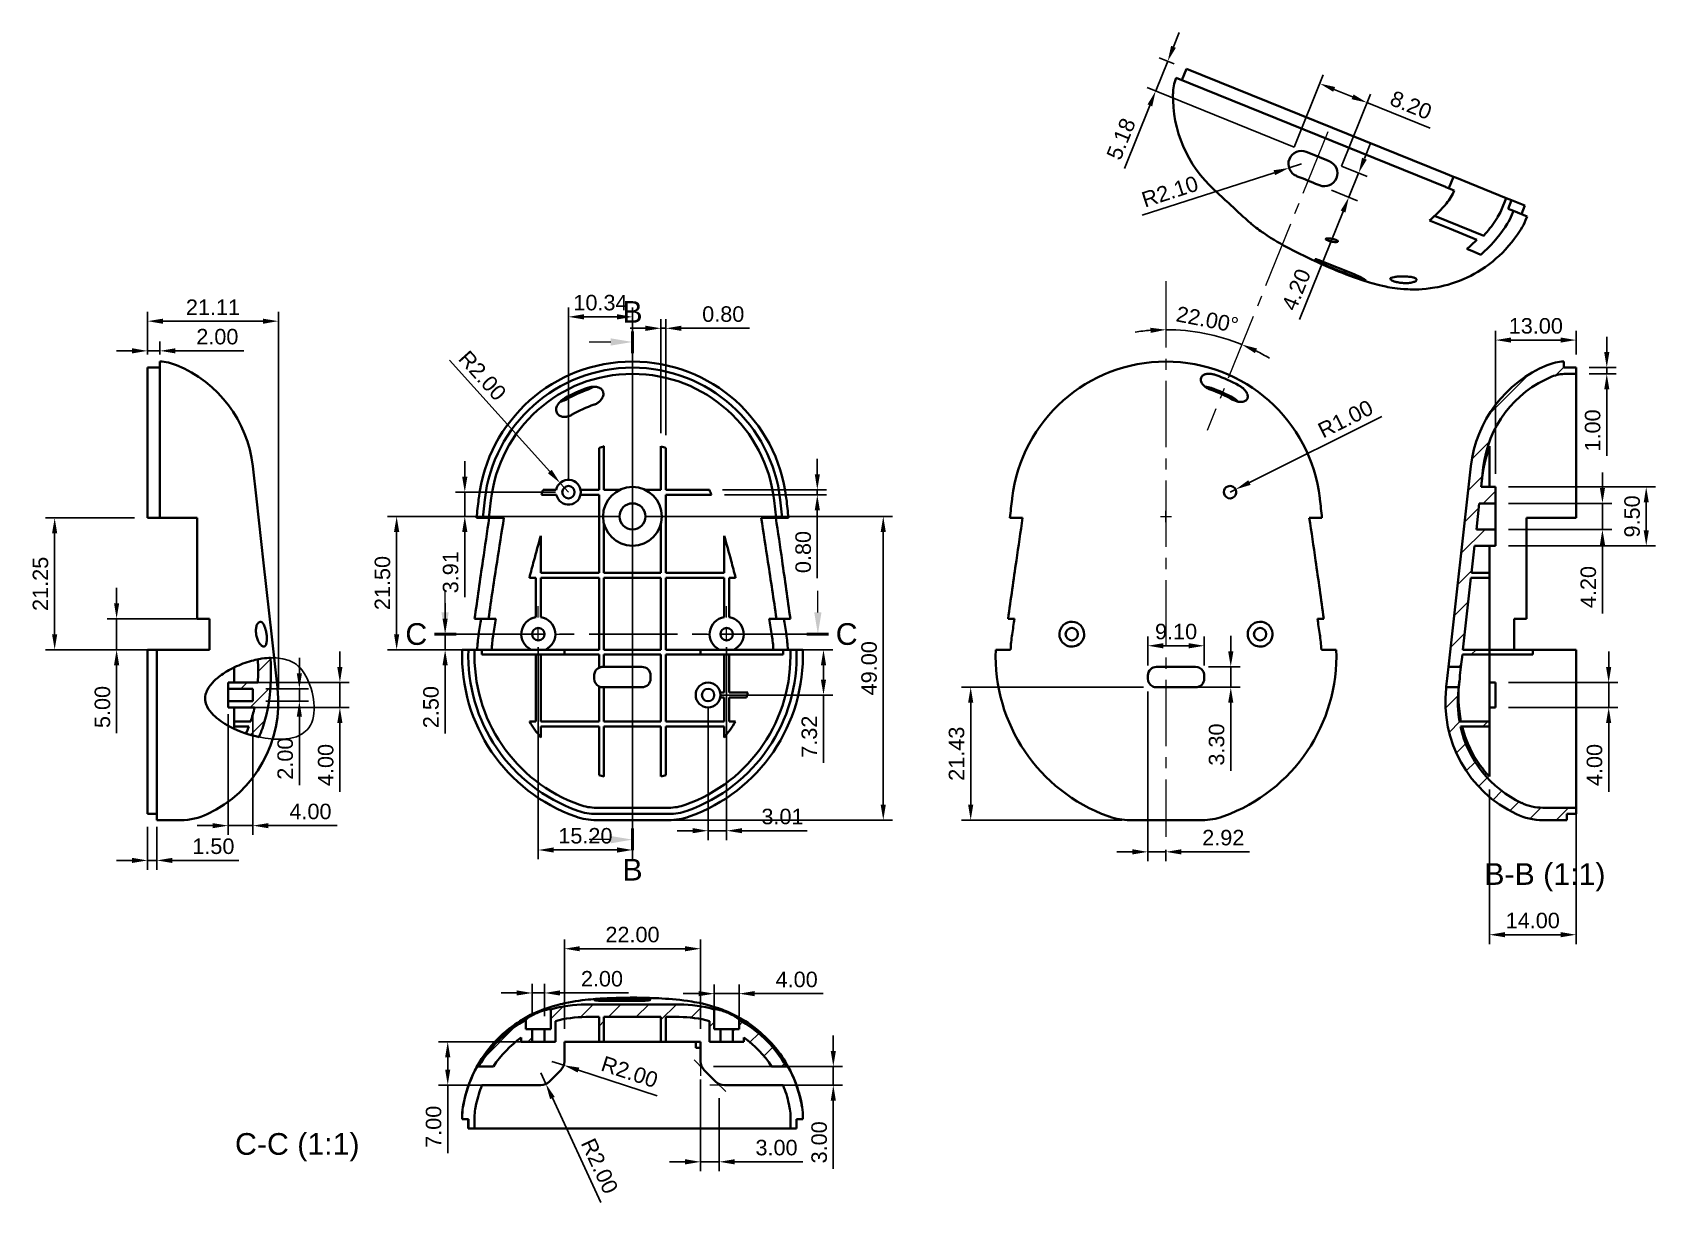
# Model space of a CAD drawing. Header units: millimetres. Extents: x 14 to 276, y 10 to 199.
import ezdxf

# ---------------------------------------------------------------- set-up
doc = ezdxf.new("R2010")
doc.units = ezdxf.units.MM
doc.header["$LTSCALE"] = 0.75
doc.linetypes.add('CENTER2', pattern=[28.575, 19.05, -3.175, 3.175, -3.175])
for name, color, linetype, lineweight in [('Breakout Section', 7, 'Continuous', 25), ('Edge Extensions', 7, 'Continuous', 18), ('FD_Dimensions', 7, 'Continuous', 18), ('Hatching', 7, 'Continuous', 18), ('Section Lines', 7, 'CENTER2', 18), ('Smart Centers', 7, 'CENTER2', 18), ('View Labels', 7, 'Continuous', 18), ('Visible', 7, 'Continuous', 35)]:
    doc.layers.add(name, color=color, linetype=linetype, lineweight=lineweight)
doc.styles.get("Standard").update_dxf_attribs({"font": 'arial.ttf'})

msp = doc.modelspace()

# ---------------------------------------------------------------- texts
at = {"layer": 'FD_Dimensions', "color": 0, "transparency": 16777216, "char_height": 2.5, "attachment_point": 5}
for s, insert, rotation in [('8.20', (236.71, 186.91), 338), ('5.18', (189.92, 181.47), 68), ('R2.10', (197.8, 172.97), 17.8715), ('4.20', (218.2, 157.15), 68), ('22.00°', (203.84, 152.31), 349), ('R2.00', (86.83, 143.27), 312.0434), ('R1.00', (226.14, 136.28), 26.4459), ('1.00', (266.04, 134.43), 90), ('9.50', (272.41, 120.56), 90), ('0.80', (138.61, 114.81), 90), ('21.25', (15.5, 109.68), 90), ('21.50', (70.7, 109.81), 90), ('3.91', (81.7, 111.55), 90), ('4.20', (265.34, 109.16), 90), ('49.00', (149.25, 96.06), 90), ('5.00', (25.5, 89.81), 90), ('2.50', (78.53, 89.79), 90), ('7.32', (139.6, 85.02), 90), ('21.43', (163.36, 82.27), 90), ('3.30', (205.34, 83.75), 90), ('2.00', (55, 81.48), 90), ('4.00', (61.54, 80.45), 90), ('4.00', (266.34, 80.45), 90), ('R2.00', (110.58, 30.93), 341.8808), ('7.00', (78.95, 22.08), 90), ('3.00', (141.19, 19.57), 90), ('R2.00', (105.73, 15.75), 294.9067)]:
    msp.add_mtext(s, dxfattribs=dict(at, insert=insert, rotation=rotation))
for s, insert in [('21.11', (43.33, 154.31)), ('10.34', (105.88, 155.04)), ('0.80', (125.7, 153.19)), ('13.00', (256.86, 151.29)), ('2.00', (44.04, 149.55)), ('9.10', (198.79, 101.97)), ('4.00', (59.07, 72.94)), ('3.01', (135.26, 72.13)), ('1.50', (43.4, 67.33)), ('15.20', (103.45, 69.02)), ('2.92', (206.41, 68.72)), ('14.00', (256.36, 55.35)), ('22.00', (111.05, 53.08)), ('2.00', (106.12, 45.95)), ('4.00', (137.55, 45.84)), ('3.00', (134.3, 18.71))]:
    msp.add_mtext(s, dxfattribs=dict(at, insert=insert))
at = {"layer": 'Section Lines', "char_height": 3.5, "attachment_point": 5}
for s, insert in [('B', (111.05, 153.55)), ('C', (76.15, 101.56)), ('C', (145.62, 101.56)), ('B', (111.05, 63.56))]:
    msp.add_mtext(s, dxfattribs=dict(at, insert=insert))
at = {"layer": 'View Labels', "char_height": 3.5, "attachment_point": 8}
for s, insert, width in [('B-B (1:1)', (258.32, 60.06), 20.778), ('C-C (1:1)', (56.94, 16.51), 21.4321)]:
    msp.add_mtext(s, dxfattribs=dict(at, insert=insert, width=width))

# ---------------------------------------------------------------- blocks, each defined once
blk = doc.blocks.new('*U7')
at = {"layer": 'Smart Centers', "color": 0, "ltscale": 0.75, "transparency": 16777216}
blk.add_line((0, -36.450011), (0, 43.844778), dxfattribs=at)
blk = doc.blocks.new('*U8')
at = {"layer": 'Smart Centers', "color": 0, "ltscale": 0.75, "transparency": 16777216}
blk.add_line((0, 51.39212), (0, -38.268726), dxfattribs=at)
blk = doc.blocks.new('*U9')
at = {"layer": 'Smart Centers', "color": 0, "ltscale": 0.75, "transparency": 16777216}
blk.add_line((16.611418, 41.114695), (-2.860965, -7.081135), dxfattribs=at)
blk = doc.blocks.new('*U10')
at = {"layer": 'Smart Centers', "color": 0, "ltscale": 0.75, "transparency": 16777216}
for p, q in [((0, 2.678906), (0, 4.5)), ((-15.058529, 0), (-2.678906, 0)), ((2.678906, 0), (4.5, 0)), ((0, -4.5), (0, -2.678906))]:
    blk.add_line(p, q, dxfattribs=at)
at = {"layer": 'Smart Centers', "color": 0, "linetype": 'Continuous', "ltscale": 0.75, "transparency": 16777216}
for p, q in [((-0.892969, 0), (0.892969, 0)), ((0, -0.892969), (0, 0.892969))]:
    blk.add_line(p, q, dxfattribs=at)
blk = doc.blocks.new('*U11')
at = {"layer": 'Smart Centers', "color": 0, "ltscale": 0.75, "transparency": 16777216}
for p, q in [((0, 2.678906), (0, 4.5)), ((-4.5, 0), (-2.678906, 0)), ((2.678906, 0), (14.716504, 0)), ((0, -4.5), (0, -2.678906))]:
    blk.add_line(p, q, dxfattribs=at)
at = {"layer": 'Smart Centers', "color": 0, "linetype": 'Continuous', "ltscale": 0.75, "transparency": 16777216}
for p, q in [((-0.892969, 0), (0.892969, 0)), ((0, -0.892969), (0, 0.892969))]:
    blk.add_line(p, q, dxfattribs=at)
blk = doc.blocks.new('*U28')
at = {"layer": 'Smart Centers', "color": 0, "linetype": 'Continuous', "ltscale": 0.75, "transparency": 16777216}
for p, q in [((-0.892969, 0), (0.892969, 0)), ((0, -0.892969), (0, 0.892969))]:
    blk.add_line(p, q, dxfattribs=at)
blk = doc.blocks.new('*U40')
at = {"layer": 'Edge Extensions', "color": 0, "ltscale": 0.75, "transparency": 16777216}
for p, q in [((0.585786, -0.585786), (-1.06066, 1.06066)), ((0, 0.828427), (0, -1.5))]:
    blk.add_line(p, q, dxfattribs=at)
blk = doc.blocks.new('*U41')
at = {"layer": 'Edge Extensions', "color": 0, "ltscale": 0.75, "transparency": 16777216}
for p, q in [((0.828427, 0), (-1.5, 0)), ((-0.585786, 0.585786), (1.06066, -1.06066))]:
    blk.add_line(p, q, dxfattribs=at)

# ---------------------------------------------------------------- hatches: boundary and pattern name
at = {"layer": 'Hatching'}
h = msp.add_hatch(dxfattribs=at)
h.set_pattern_fill('ANSI31', color=256, style=0)
edge = h.paths.add_edge_path(flags=0)
edge.add_spline(control_points=[(242.38, 92.83), (242.12, 90.52), (242.27, 88.19), (243.35, 83.68), (244.28, 81.54), (246.99, 77.42), (248.83, 75.55), (251.86, 73.49), (252.77, 72.96), (253.73, 72.51)], knot_values=[-2.953876, -2.953876, -2.953876, -2.953876, -2.258227, -2.258227, -1.562578, -1.562578, -0.781289, -0.781289, -0.463965, -0.463965, -0.463965, -0.463965], degree=3, periodic=0)
edge.add_spline(control_points=[(253.73, 72.51), (254.39, 72.2), (255.09, 71.96), (256.52, 71.64), (257.26, 71.56), (257.99, 71.56)], knot_values=[-0.441084, -0.441084, -0.441084, -0.441084, -0.220542, -0.220542, 0, 0, 0, 0], degree=3, periodic=0)
edge.add_line((257.99, 71.56), (261.86, 71.56))
edge.add_line((261.86, 71.56), (261.86, 72.56))
edge.add_line((261.86, 72.56), (263.36, 72.56))
edge.add_line((263.36, 72.56), (263.36, 73.56))
edge.add_line((263.36, 73.56), (257.99, 73.56))
edge.add_spline(control_points=[(257.99, 73.56), (257.4, 73.56), (256.82, 73.62), (255.67, 73.88), (255.11, 74.07), (254.58, 74.32)], knot_values=[-0.352867, -0.352867, -0.352867, -0.352867, -0.176434, -0.176434, 0, 0, 0, 0], degree=3, periodic=0)
edge.add_spline(control_points=[(254.58, 74.32), (253.86, 74.66), (253.17, 75.05), (250.53, 76.75), (248.82, 78.39), (246.15, 82.23), (245.2, 84.38), (244.69, 86.66)], knot_values=[-1.645236, -1.645236, -1.645236, -1.645236, -1.40632, -1.40632, -0.70316, -0.70316, -0.003704, -0.003704, -0.003704, -0.003704], degree=3, periodic=0)
edge.add_line((244.69, 86.66), (249.36, 86.66))
edge.add_line((249.36, 86.66), (249.36, 87.46))
edge.add_line((249.36, 87.46), (244.53, 87.46))
edge.add_spline(control_points=[(244.53, 87.46), (244.41, 88.17), (244.32, 88.88), (244.23, 90.6), (244.26, 91.61), (244.37, 92.6)], knot_values=[-0.516925, -0.516925, -0.516925, -0.516925, -0.30093, -0.30093, 0, 0, 0, 0], degree=3, periodic=0)
edge.add_line((244.37, 92.6), (244.41, 92.99))
edge.add_line((244.41, 92.99), (242.4, 92.99))
edge.add_line((242.4, 92.99), (242.38, 92.83))
edge = h.paths.add_edge_path(flags=0)
edge.add_line((261.36, 144.56), (261.36, 145.55))
edge.add_spline(control_points=[(261.36, 145.55), (260.93, 145.53), (260.49, 145.47), (259.6, 145.28), (259.15, 145.14), (258.71, 144.96)], knot_values=[-0.273792, -0.273792, -0.273792, -0.273792, -0.142705, -0.142705, 0, 0, 0, 0], degree=3, periodic=0)
edge.add_spline(control_points=[(258.71, 144.96), (256.65, 144.12), (254.74, 142.95), (251.32, 139.94), (249.84, 138.1), (247.47, 133.77), (246.68, 131.26), (246.39, 128.67)], knot_values=[-2.149526, -2.149526, -2.149526, -2.149526, -1.482182, -1.482182, -0.781289, -0.781289, 0, 0, 0, 0], degree=3, periodic=0)
edge.add_line((246.39, 128.67), (242.77, 96.29))
edge.add_line((242.77, 96.29), (244.78, 96.29))
edge.add_line((244.78, 96.29), (245, 98.26))
edge.add_line((245, 98.26), (249.36, 98.26))
edge.add_line((249.36, 98.26), (249.36, 99.06))
edge.add_line((249.36, 99.06), (245.09, 99.06))
edge.add_line((245.09, 99.06), (246.39, 110.66))
edge.add_line((246.39, 110.66), (249.36, 110.66))
edge.add_line((249.36, 110.66), (249.36, 111.46))
edge.add_line((249.36, 111.46), (246.48, 111.46))
edge.add_line((246.48, 111.46), (246.96, 115.81))
edge.add_line((246.96, 115.81), (250.36, 115.81))
edge.add_line((250.36, 115.81), (250.36, 118.46))
edge.add_line((250.36, 118.46), (247.26, 118.46))
edge.add_line((247.26, 118.46), (247.73, 122.66))
edge.add_line((247.73, 122.66), (250.36, 122.66))
edge.add_line((250.36, 122.66), (250.36, 125.31))
edge.add_line((250.36, 125.31), (248.03, 125.31))
edge.add_line((248.03, 125.31), (248.38, 128.45))
edge.add_spline(control_points=[(248.38, 128.45), (248.61, 130.54), (249.21, 132.57), (251.08, 136.34), (252.34, 138.04), (255.49, 141.04), (257.39, 142.26), (259.46, 143.11)], knot_values=[-1.964768, -1.964768, -1.964768, -1.964768, -1.333964, -1.333964, -0.70316, -0.70316, -0.030196, -0.030196, -0.030196, -0.030196], degree=3, periodic=0)
edge.add_spline(control_points=[(259.46, 143.11), (259.82, 143.26), (260.19, 143.37), (260.95, 143.52), (261.34, 143.56), (261.73, 143.56)], knot_values=[-0.232763, -0.232763, -0.232763, -0.232763, -0.116381, -0.116381, 0, 0, 0, 0], degree=3, periodic=0)
edge.add_line((261.73, 143.56), (263.36, 143.56))
edge.add_line((263.36, 143.56), (263.36, 144.56))
edge.add_line((263.36, 144.56), (261.36, 144.56))
h = msp.add_hatch(dxfattribs=at)
h.set_pattern_fill('ANSI31', color=256, style=0)
edge = h.paths.add_edge_path(flags=0)
edge.add_spline(control_points=[(50.77, 84.96), (50.96, 85.41), (51.14, 85.87), (52.01, 88.34), (52.4, 90.39), (52.69, 93.78), (52.71, 95.07), (52.66, 96.81), (52.64, 97.28), (52.62, 97.74)], knot_values=[-1.666904, -1.666904, -1.666904, -1.666904, -1.540714, -1.540714, -1.016215, -1.016215, -0.697339, -0.697339, -0.58242, -0.58242, -0.58242, -0.58242], degree=3, periodic=0)
edge.add_spline(control_points=[(50.56, 97.49), (50.8, 97.54), (51.03, 97.58), (51.83, 97.7), (52.29, 97.73), (52.62, 97.74)], knot_values=[4.041899, 4.041899, 4.041899, 4.041899, 4.180666, 4.180666, 4.564361, 4.564361, 4.564361, 4.564361], degree=3, periodic=0)
edge.add_line((50.56, 97.49), (50.56, 97.49))
edge.add_spline(control_points=[(50.56, 97.49), (50.62, 96.4), (50.63, 95.3), (50.58, 94.06), (50.57, 93.9), (50.57, 93.74)], knot_values=[-0.488405, -0.488405, -0.488405, -0.488405, -0.166456, -0.166456, -0.118543, -0.118543, -0.118543, -0.118543], degree=3, periodic=0)
edge.add_line((50.57, 93.74), (45.78, 93.74))
edge.add_line((45.78, 93.74), (45.78, 92.74))
edge.add_line((45.78, 92.74), (49.78, 92.74))
edge.add_line((49.78, 92.74), (49.78, 90.74))
edge.add_line((49.78, 90.74), (45.78, 90.74))
edge.add_line((45.78, 90.74), (45.78, 89.74))
edge.add_line((45.78, 89.74), (50.04, 89.74))
edge.add_spline(control_points=[(50.04, 89.74), (50.02, 89.65), (50, 89.56), (49.83, 88.79), (49.64, 88.12), (49.42, 87.46)], knot_values=[-1.125684, -1.125684, -1.125684, -1.125684, -1.098579, -1.098579, -0.889941, -0.889941, -0.889941, -0.889941], degree=3, periodic=0)
edge.add_line((49.42, 87.46), (46.78, 87.46))
edge.add_line((46.78, 87.46), (46.78, 86.66))
edge.add_line((46.78, 86.66), (49.13, 86.66))
edge.add_spline(control_points=[(49.13, 86.66), (48.98, 86.28), (48.83, 85.91), (48.66, 85.54)], knot_values=[-0.983934, -0.983934, -0.983934, -0.983934, -0.862066, -0.862066, -0.862066, -0.862066], degree=3, periodic=0)
edge.add_line((48.66, 85.54), (48.66, 85.54))
edge.add_spline(control_points=[(48.66, 85.54), (49.42, 85.29), (50.14, 85.09), (50.77, 84.96)], knot_values=[0, 0, 0, 0, 0.512666, 0.512666, 0.512666, 0.512666], degree=3, periodic=0)
h = msp.add_hatch(dxfattribs=at)
h.set_pattern_fill('ANSI31', color=256, style=0)
edge = h.paths.add_edge_path(flags=0)
edge.add_spline(control_points=[(93.85, 39.33), (92.92, 38.82), (92.03, 38.23), (89.38, 36.14), (87.83, 34.41), (86.61, 32.44)], knot_values=[-1.013421, -1.013421, -1.013421, -1.013421, -0.693117, -0.693117, 0, 0, 0, 0], degree=3, periodic=0)
edge.add_ellipse((103.68, 21.69), major_axis=(-12.48, 15.89), ratio=0.990034, start_angle=19.6415, end_angle=21.7465)
edge.add_line((86.23, 31.81), (88.6, 31.81))
edge.add_ellipse((103.68, 21.69), major_axis=(-11.23, 14.3), ratio=0.990034, start_angle=-2.5777, end_angle=17.9981, ccw=False)
edge.add_line((93.1, 36.48), (93.1, 35.81))
edge.add_line((93.1, 35.81), (94.85, 35.81))
edge.add_line((94.85, 35.81), (94.85, 37.81))
edge.add_line((94.85, 37.81), (93.85, 37.81))
edge.add_line((93.85, 37.81), (93.85, 39.33))
edge = h.paths.add_edge_path(flags=0)
edge.add_spline(control_points=[(135.5, 32.44), (134.28, 34.41), (132.73, 36.14), (130.07, 38.23), (129.18, 38.82), (128.25, 39.33)], knot_values=[-1.388276, -1.388276, -1.388276, -1.388276, -0.695021, -0.695021, -0.374708, -0.374708, -0.374708, -0.374708], degree=3, periodic=0)
edge.add_line((128.25, 39.33), (128.25, 37.81))
edge.add_line((128.25, 37.81), (127.25, 37.81))
edge.add_line((127.25, 37.81), (127.25, 35.81))
edge.add_line((127.25, 35.81), (129, 35.81))
edge.add_line((129, 35.81), (129, 36.48))
edge.add_ellipse((118.43, 21.69), major_axis=(11.23, 14.3), ratio=0.990034, start_angle=-17.9981, end_angle=2.5777, ccw=False)
edge.add_line((133.51, 31.81), (135.88, 31.81))
edge.add_ellipse((118.43, 21.69), major_axis=(12.48, 15.89), ratio=0.990034, start_angle=338.2535, end_angle=340.3585)
edge = h.paths.add_edge_path(flags=0)
edge.add_line((97.85, 41.01), (97.85, 37.81))
edge.add_line((97.85, 37.81), (96.85, 37.81))
edge.add_line((96.85, 37.81), (96.85, 35.81))
edge.add_line((96.85, 35.81), (98.6, 35.81))
edge.add_line((98.6, 35.81), (98.6, 39.12))
edge.add_ellipse((103.68, 21.69), major_axis=(-11.23, 14.3), ratio=0.990034, start_angle=322.4014, end_angle=338.0856, ccw=False)
edge.add_line((103.51, 39.8), (105.65, 39.8))
edge.add_line((105.65, 39.8), (105.65, 35.81))
edge.add_line((105.65, 35.81), (106.45, 35.81))
edge.add_line((106.45, 35.81), (106.45, 39.8))
edge.add_line((106.45, 39.8), (115.65, 39.8))
edge.add_line((115.65, 39.8), (115.65, 35.81))
edge.add_line((115.65, 35.81), (116.45, 35.81))
edge.add_line((116.45, 35.81), (116.45, 39.8))
edge.add_line((116.45, 39.8), (118.6, 39.8))
edge.add_ellipse((118.43, 21.69), major_axis=(11.23, 14.3), ratio=0.990034, start_angle=21.9144, end_angle=37.5986, ccw=False)
edge.add_line((123.5, 39.12), (123.5, 35.81))
edge.add_line((123.5, 35.81), (125.25, 35.81))
edge.add_line((125.25, 35.81), (125.25, 37.81))
edge.add_line((125.25, 37.81), (124.25, 37.81))
edge.add_line((124.25, 37.81), (124.25, 41.01))
edge.add_ellipse((118.43, 21.69), major_axis=(12.48, 15.89), ratio=0.990034, start_angle=21.365, end_angle=37.5986)
edge.add_line((118.62, 41.82), (103.49, 41.82))
edge.add_ellipse((103.68, 21.69), major_axis=(-12.48, 15.89), ratio=0.990034, start_angle=322.4014, end_angle=338.635)

# ---------------------------------------------------------------- linework, layer by layer
at = {"layer": 'Breakout Section', "transparency": 33554432}
msp.add_open_spline([(56.48, 96.89, -47.43), (52.17, 99.65, -47.43), (30.63, 90.37, -47.43), (61.11, 80.18, -47.43), (59.67, 93.17, -47.43), (57.38, 96.31, -47.43), (56.48, 96.89, -47.43)], degree=3, knots=[0, 0, 0, 0, 15.543692, 32.754183, 41.041422, 44.269061, 44.269061, 44.269061, 44.269061], dxfattribs=at)
at = {"layer": 'FD_Dimensions', "color": 0, "lineweight": -2, "transparency": 16777216}
for p, q in [((198.38, 196.32), (199.31, 198.64)), ((197.44, 194), (195.5, 189.2)), ((198.51, 193.57), (196.05, 194.56)), ((217.86, 180.16), (222.56, 191.78)), ((217.86, 180.16), (194.11, 189.76)), ((224.32, 189.46), (227.28, 188.26)), ((225.47, 177.09), (230.16, 188.71)), ((194.56, 186.88), (190.44, 176.68)), ((229.6, 187.32), (239.79, 183.21)), ((229.19, 178.28), (230.13, 180.6)), ((193.32, 169.14), (214.65, 176.01)), ((219.03, 177.43), (217.03, 176.78)), ((225.47, 177.09), (229.65, 175.4)), ((228.26, 175.96), (226.68, 172.07)), ((223.89, 173.19), (228.07, 171.5)), ((225.75, 169.75), (218.71, 152.32)), ((32.78, 146.66), (32.78, 153.56)), ((35.28, 152.06), (51.39, 152.06)), ((53.89, 92.7), (53.89, 153.56)), ((100.71, 126.57), (100.71, 154.26)), ((103.21, 152.76), (108.55, 152.76)), ((111.05, 122.66), (111.05, 154.26)), ((115.65, 133.98), (115.65, 152.41)), ((116.45, 133.68), (116.45, 152.41)), ((113.15, 150.91), (110.65, 150.91)), ((115.65, 150.91), (116.45, 150.91)), ((118.95, 150.91), (129.94, 150.91)), ((250.36, 127.41), (250.36, 150.51)), ((263.36, 146.66), (263.36, 150.51)), ((268.31, 147.06), (268.31, 149.56)), ((30.28, 147.27), (27.78, 147.27)), ((32.78, 146.66), (32.78, 148.77)), ((32.78, 147.27), (34.78, 147.27)), ((34.78, 146.66), (34.78, 148.77)), ((37.28, 147.27), (48.31, 147.27)), ((252.86, 149.01), (260.86, 149.01)), ((81.49, 145.78), (97.7, 127.81)), ((265.46, 144.56), (269.81, 144.56)), ((268.31, 144.56), (268.31, 143.56)), ((265.46, 143.56), (269.81, 143.56)), ((268.31, 141.06), (268.31, 130.31)), ((232.02, 136.67), (210.63, 126.03)), ((83.98, 126.97), (83.98, 129.47)), ((140.88, 127.36), (140.88, 129.86)), ((100.71, 124.47), (99.37, 125.95)), ((267.61, 125.16), (267.61, 127.66)), ((98.61, 124.47), (82.48, 124.47)), ((83.98, 124.47), (83.98, 120.56)), ((125.56, 124.86), (142.38, 124.86)), ((125.89, 124.06), (142.38, 124.06)), ((140.88, 124.86), (140.88, 124.06)), ((207.5, 124.47), (208.4, 124.91)), ((252.46, 125.31), (276.18, 125.31)), ((108.95, 120.56), (71.48, 120.56)), ((108.95, 120.56), (82.48, 120.56)), ((113.15, 120.56), (153.03, 120.56)), ((140.88, 121.56), (140.88, 110.57)), ((252.46, 122.66), (269.11, 122.66)), ((267.61, 122.66), (267.61, 118.46)), ((274.68, 122.81), (274.68, 118.31)), ((30.68, 120.31), (16.28, 120.31)), ((72.98, 118.06), (72.98, 101.56)), ((83.98, 118.06), (83.98, 107.55)), ((111.05, 118.46), (111.05, 65.24)), ((151.53, 118.06), (151.53, 74.06)), ((252.46, 118.46), (269.11, 118.46)), ((17.78, 117.81), (17.78, 101.56)), ((252.46, 115.81), (276.18, 115.81)), ((267.61, 115.96), (267.61, 104.87)), ((27.78, 106.56), (27.78, 109.06)), ((80.81, 104.06), (80.81, 106.56)), ((40.74, 104.06), (26.28, 104.06)), ((27.78, 104.06), (27.78, 99.06)), ((93.75, 101.56), (79.31, 101.56)), ((80.81, 101.56), (80.81, 99.06)), ((194.24, 96.49), (194.24, 101.19)), ((196.74, 99.69), (200.84, 99.69)), ((203.34, 96.49), (203.34, 101.19)), ((207.62, 98.79), (207.62, 101.29)), ((30.68, 99.06), (16.28, 99.06)), ((40.68, 99.06), (26.28, 99.06)), ((57.28, 95.24), (57.28, 97.74)), ((63.82, 96.24), (63.82, 98.74)), ((104.35, 99.06), (71.48, 99.06)), ((86.21, 99.06), (79.31, 99.06)), ((95.85, 99.46), (95.85, 65.24)), ((124.74, 99.06), (143.38, 99.06)), ((126.25, 99.46), (126.25, 68.35)), ((263.36, 96.96), (263.36, 51.57)), ((268.62, 96.24), (268.62, 98.74)), ((27.78, 96.56), (27.78, 85.57)), ((80.81, 96.56), (80.81, 85.53)), ((141.88, 96.56), (141.88, 94.24)), ((204.04, 96.29), (209.12, 96.29)), ((207.62, 96.29), (207.62, 92.99)), ((47.88, 93.74), (65.32, 93.74)), ((51.88, 92.74), (58.78, 92.74)), ((57.28, 92.74), (57.28, 90.74)), ((63.82, 93.74), (63.82, 89.74)), ((125.35, 91.74), (143.38, 91.74)), ((141.88, 91.74), (141.88, 80.79)), ((193.54, 92.99), (164.14, 92.99)), ((194.24, 92.29), (194.24, 64.94)), ((200.82, 92.99), (209.12, 92.99)), ((252.46, 93.74), (270.12, 93.74)), ((268.62, 93.74), (268.62, 89.74)), ((47.88, 89.74), (65.32, 89.74)), ((51.88, 90.74), (58.78, 90.74)), ((123.25, 89.64), (123.25, 68.35)), ((165.64, 90.49), (165.64, 74.06)), ((207.62, 90.49), (207.62, 79.5)), ((252.46, 89.74), (270.12, 89.74)), ((45.78, 88.64), (45.78, 69.17)), ((49.78, 88.64), (49.78, 69.17)), ((57.28, 88.24), (57.28, 77.21)), ((63.82, 87.24), (63.82, 76.15)), ((268.62, 87.24), (268.62, 76.15)), ((249.36, 76.49), (249.36, 51.57)), ((107.32, 71.56), (153.03, 71.56)), ((190.05, 71.56), (164.14, 71.56)), ((32.78, 70.46), (32.78, 63.56)), ((34.28, 70.46), (34.28, 63.56)), ((43.28, 70.67), (40.78, 70.67)), ((45.78, 70.67), (49.78, 70.67)), ((52.28, 70.67), (63.37, 70.67)), ((120.75, 69.85), (118.25, 69.85)), ((123.25, 69.85), (126.25, 69.85)), ((128.75, 69.85), (139.26, 69.85)), ((98.35, 66.74), (108.55, 66.74)), ((191.74, 66.44), (189.24, 66.44)), ((194.24, 66.44), (197.16, 66.44)), ((197.16, 66.74), (197.16, 64.94)), ((199.66, 66.44), (210.67, 66.44)), ((30.28, 65.06), (27.78, 65.06)), ((32.78, 65.06), (34.28, 65.06)), ((36.78, 65.06), (47.53, 65.06)), ((251.86, 53.07), (260.86, 53.07)), ((100.05, 37.91), (100.05, 52.31)), ((102.55, 50.81), (119.55, 50.81)), ((122.05, 37.91), (122.05, 52.31)), ((94.85, 39.91), (94.85, 45.17)), ((96.85, 39.91), (96.85, 45.17)), ((124.25, 39.91), (124.25, 45.06)), ((128.25, 39.91), (128.25, 45.06)), ((92.35, 43.67), (89.85, 43.67)), ((94.85, 43.67), (96.85, 43.67)), ((99.35, 43.67), (110.38, 43.67)), ((121.75, 43.56), (119.25, 43.56)), ((124.25, 43.56), (128.25, 43.56)), ((130.75, 43.56), (141.84, 43.56)), ((143.46, 34.31), (143.46, 36.81)), ((97.95, 35.81), (79.73, 35.81)), ((81.23, 33.31), (81.23, 31.31)), ((98.05, 32.64), (99.96, 32.01)), ((124.15, 31.81), (144.96, 31.81)), ((143.46, 31.81), (143.46, 28.81)), ((96.23, 30.81), (97.07, 28.99)), ((115.05, 27.08), (102.33, 31.24)), ((122.05, 29.71), (122.05, 14.93)), ((94.13, 28.81), (79.73, 28.81)), ((81.23, 28.81), (81.23, 17.84)), ((105.95, 9.86), (98.12, 26.73)), ((125.05, 26.71), (125.05, 14.93)), ((127.15, 28.81), (144.96, 28.81)), ((143.46, 26.31), (143.46, 15.32)), ((119.55, 16.43), (117.05, 16.43)), ((122.05, 16.43), (125.05, 16.43)), ((127.55, 16.43), (138.54, 16.43))]:
    msp.add_line(p, q, dxfattribs=at)
for start, end in [(94.3801, 98.7601), (68, 90), (59.2399, 63.6199)]:
    msp.add_arc((197.16, 117.97), 32.71, start, end, dxfattribs=at)
at = {"layer": 'FD_Dimensions', "color": 0, "transparency": 16777216}
for points in [[(197.99, 196.48), (198.76, 196.16), (197.44, 194)], [(194.18, 187.03), (194.95, 186.72), (195.5, 189.2)], [(224.47, 189.84), (224.16, 189.07), (222, 190.39)], [(227.44, 188.64), (227.13, 187.87), (229.6, 187.32)], [(228.81, 178.43), (229.58, 178.12), (228.26, 175.96)], [(214.52, 176.41), (214.78, 175.62), (217.03, 176.78)], [(225.36, 169.9), (226.13, 169.59), (226.68, 172.07)], [(35.28, 152.47), (35.28, 151.64), (32.78, 152.06)], [(51.39, 152.47), (51.39, 151.64), (53.89, 152.06)], [(103.21, 153.18), (103.21, 152.34), (100.71, 152.76)], [(108.55, 153.18), (108.55, 152.34), (111.05, 152.76)], [(113.15, 151.33), (113.15, 150.49), (115.65, 150.91)], [(118.95, 151.33), (118.95, 150.49), (116.45, 150.91)], [(194.65, 151), (194.68, 150.16), (197.16, 150.68)], [(252.86, 149.43), (252.86, 148.6), (250.36, 149.01)], [(260.86, 149.43), (260.86, 148.6), (263.36, 149.01)], [(30.28, 147.69), (30.28, 146.86), (32.78, 147.27)], [(37.28, 147.69), (37.28, 146.86), (34.78, 147.27)], [(211.52, 146.89), (211.86, 147.65), (209.41, 148.29)], [(267.9, 147.06), (268.73, 147.06), (268.31, 144.56)], [(267.9, 141.06), (268.73, 141.06), (268.31, 143.56)], [(83.56, 126.97), (84.4, 126.97), (83.98, 124.47)], [(98.01, 128.09), (97.39, 127.53), (99.37, 125.95)], [(140.47, 127.36), (141.3, 127.36), (140.88, 124.86)], [(210.45, 126.4), (210.82, 125.65), (208.4, 124.91)], [(140.47, 121.56), (141.3, 121.56), (140.88, 124.06)], [(267.2, 125.16), (268.03, 125.16), (267.61, 122.66)], [(274.27, 122.81), (275.1, 122.81), (274.68, 125.31)], [(72.56, 118.06), (73.4, 118.06), (72.98, 120.56)], [(83.56, 118.06), (84.4, 118.06), (83.98, 120.56)], [(151.11, 118.06), (151.94, 118.06), (151.53, 120.56)], [(17.36, 117.81), (18.2, 117.81), (17.78, 120.31)], [(267.2, 115.96), (268.03, 115.96), (267.61, 118.46)], [(274.27, 118.31), (275.1, 118.31), (274.68, 115.81)], [(27.36, 106.56), (28.2, 106.56), (27.78, 104.06)], [(80.39, 104.06), (81.22, 104.06), (80.81, 101.56)], [(17.36, 101.56), (18.2, 101.56), (17.78, 99.06)], [(72.56, 101.56), (73.4, 101.56), (72.98, 99.06)], [(196.74, 100.11), (196.74, 99.27), (194.24, 99.69)], [(200.84, 100.11), (200.84, 99.27), (203.34, 99.69)], [(27.36, 96.56), (28.2, 96.56), (27.78, 99.06)], [(80.39, 96.56), (81.22, 96.56), (80.81, 99.06)], [(141.46, 96.56), (142.3, 96.56), (141.88, 99.06)], [(207.2, 98.79), (208.04, 98.79), (207.62, 96.29)], [(56.86, 95.24), (57.7, 95.24), (57.28, 92.74)], [(63.4, 96.24), (64.23, 96.24), (63.82, 93.74)], [(268.2, 96.24), (269.03, 96.24), (268.62, 93.74)], [(141.46, 94.24), (142.3, 94.24), (141.88, 91.74)], [(165.22, 90.49), (166.06, 90.49), (165.64, 92.99)], [(207.2, 90.49), (208.04, 90.49), (207.62, 92.99)], [(56.86, 88.24), (57.7, 88.24), (57.28, 90.74)], [(63.4, 87.24), (64.23, 87.24), (63.82, 89.74)], [(268.2, 87.24), (269.03, 87.24), (268.62, 89.74)], [(151.11, 74.06), (151.94, 74.06), (151.53, 71.56)], [(165.22, 74.06), (166.06, 74.06), (165.64, 71.56)], [(43.28, 71.08), (43.28, 70.25), (45.78, 70.67)], [(52.28, 71.08), (52.28, 70.25), (49.78, 70.67)], [(120.75, 70.27), (120.75, 69.44), (123.25, 69.85)], [(128.75, 70.27), (128.75, 69.44), (126.25, 69.85)], [(98.35, 67.16), (98.35, 66.32), (95.85, 66.74)], [(108.55, 67.16), (108.55, 66.32), (111.05, 66.74)], [(191.74, 66.86), (191.74, 66.02), (194.24, 66.44)], [(199.66, 66.86), (199.66, 66.02), (197.16, 66.44)], [(30.28, 65.47), (30.28, 64.64), (32.78, 65.06)], [(36.78, 65.47), (36.78, 64.64), (34.28, 65.06)], [(251.86, 53.49), (251.86, 52.66), (249.36, 53.07)], [(260.86, 53.49), (260.86, 52.66), (263.36, 53.07)], [(102.55, 51.22), (102.55, 50.39), (100.05, 50.81)], [(119.55, 51.22), (119.55, 50.39), (122.05, 50.81)], [(92.35, 44.09), (92.35, 43.26), (94.85, 43.67)], [(99.35, 44.09), (99.35, 43.26), (96.85, 43.67)], [(121.75, 43.98), (121.75, 43.15), (124.25, 43.56)], [(130.75, 43.98), (130.75, 43.15), (128.25, 43.56)], [(80.81, 33.31), (81.64, 33.31), (81.23, 35.81)], [(143.05, 34.31), (143.88, 34.31), (143.46, 31.81)], [(102.46, 31.63), (102.2, 30.84), (99.96, 32.01)], [(80.81, 31.31), (81.64, 31.31), (81.23, 28.81)], [(98.5, 26.9), (97.74, 26.55), (97.07, 28.99)], [(143.05, 26.31), (143.88, 26.31), (143.46, 28.81)], [(119.55, 16.85), (119.55, 16.01), (122.05, 16.43)], [(127.55, 16.85), (127.55, 16.01), (125.05, 16.43)]]:
    msp.add_solid(points, dxfattribs=at)
at = {"layer": 'Section Lines', "lineweight": 50}
for p, q in [((111.05, 150.4), (111.05, 146.9)), ((79.1, 101.56), (82.6, 101.56)), ((142.67, 101.56), (139.17, 101.56)), ((111.05, 66.71), (111.05, 70.21))]:
    msp.add_line(p, q, dxfattribs=at)
at = {"layer": 'Section Lines'}
for p, q in [((107.55, 148.7), (104.05, 148.7)), ((80.8, 105.06), (80.8, 108.56)), ((140.97, 105.06), (140.97, 108.56)), ((107.55, 68.41), (104.05, 68.41))]:
    msp.add_line(p, q, dxfattribs=at)
at = {"layer": 'Section Lines', "lineweight": 25}
for p, q in [((111.05, 146.9), (111.05, 70.21)), ((82.6, 101.56), (139.17, 101.56))]:
    msp.add_line(p, q, dxfattribs=at)
at = {"layer": 'Section Lines'}
for points in [[(107.55, 149.29), (111.05, 148.7), (107.55, 148.12)], [(81.38, 105.06), (80.8, 101.56), (80.21, 105.06)], [(141.55, 105.06), (140.97, 101.56), (140.39, 105.06)], [(107.55, 68.99), (111.05, 68.41), (107.55, 67.82)]]:
    msp.add_solid(points, dxfattribs=at)
at = {"layer": 'Visible', "extrusion": (-0.347329, 0.14033, 0.927184)}
for p, q in [((242.28, 173.73), (198.78, 191.3)), ((200.46, 192.78), (199.71, 190.93)), ((242.29, 175.88), (200.46, 192.78)), ((242.29, 175.88), (243.58, 175.36)), ((242.35, 173.7), (242.28, 173.73)), ((243.69, 173.16), (242.35, 173.7)), ((243.58, 175.36), (242.83, 173.51)), ((243.58, 175.36), (244.05, 175.17)), ((244.05, 175.17), (246.18, 174.31)), ((246.18, 174.31), (252.08, 171.93)), ((209.64, 168.92), (207.26, 171.13)), ((251.27, 169.92), (252.08, 171.93)), ((252.08, 171.93), (252.94, 171.58)), ((252.38, 170.19), (252.94, 171.58)), ((255.09, 170.71), (252.94, 171.58)), ((254.53, 169.32), (255.09, 170.71)), ((242.94, 166.99), (239.69, 168.3)), ((248.45, 165.85), (240.53, 169.04)), ((250.37, 168.32), (250.69, 168.81)), ((252.22, 167.75), (251.9, 167.25)), ((253.24, 169.84), (252.38, 170.19)), ((253.24, 169.84), (252.99, 169.23)), ((253.24, 169.84), (255.46, 168.94)), ((255.46, 168.94), (255.21, 168.33)), ((242.94, 166.99), (247.35, 165.21)), ((253.9, 166.07), (254.43, 166.86)), ((245.71, 163.72), (246.92, 163.23)), ((247.99, 162.79), (246.92, 163.23)), ((221.49, 161.84), (221.34, 161.96)), ((222.12, 161.82), (227.53, 159.63)), ((225.77, 159.94), (223.12, 161.01))]:
    msp.add_line(p, q, dxfattribs=at)
at = {"layer": 'Visible', "extrusion": (0, 1, 0)}
for p, q in [((32.78, 144.56), (32.78, 123.22)), ((32.78, 144.56), (34.78, 144.56)), ((34.78, 145.55), (34.78, 123.5)), ((105.65, 131.58), (105.65, 124.86)), ((106.45, 124.86), (106.45, 131.88)), ((115.65, 131.88), (115.65, 124.86)), ((116.45, 124.86), (116.45, 131.58)), ((50.34, 123.42), (49.75, 128.67)), ((32.78, 120.31), (32.78, 123.22)), ((34.78, 123.5), (34.78, 123.34)), ((34.78, 123.34), (34.78, 120.31)), ((51.5, 113.09), (50.34, 123.42)), ((87.2, 123.22), (86.88, 120.31)), ((96.35, 124.06), (98.76, 124.06)), ((96.61, 124.86), (98.75, 124.86)), ((102.67, 124.86), (105.65, 124.86)), ((102.67, 124.06), (105.65, 124.06)), ((105.65, 124.06), (105.65, 111.46)), ((106.45, 124.86), (109.04, 124.86)), ((113.07, 124.86), (115.65, 124.86)), ((116.45, 124.86), (123.46, 124.86)), ((116.45, 111.46), (116.45, 124.06)), ((116.45, 124.06), (123.79, 124.06)), ((135.23, 120.31), (134.91, 123.22)), ((87.88, 120.31), (88.2, 123.11)), ((133.91, 123.11), (134.23, 120.31)), ((34.78, 120.31), (32.78, 120.31)), ((34.78, 120.31), (37.19, 120.31)), ((40.78, 120.31), (40.78, 113.44)), ((86.88, 120.31), (85.87, 120.31)), ((86.88, 120.31), (87.88, 120.31)), ((87.88, 120.31), (88.2, 120.31)), ((88.2, 120.31), (90.29, 120.31)), ((106.45, 111.46), (106.45, 119.37)), ((115.65, 119.37), (115.65, 111.46)), ((131.82, 120.31), (133.91, 120.31)), ((133.91, 120.31), (134.23, 120.31)), ((134.23, 120.31), (135.23, 120.31)), ((136.24, 120.31), (135.23, 120.31)), ((171.98, 120.31), (172.39, 120.31)), ((221.92, 120.31), (222.34, 120.31)), ((96.25, 111.46), (96.25, 117.45)), ((125.85, 117.45), (125.85, 111.46)), ((40.78, 104.06), (40.78, 113.44)), ((52.83, 101.13), (51.5, 113.09)), ((94.41, 110.66), (95.45, 110.66)), ((95.45, 110.66), (95.45, 104.28)), ((96.25, 111.46), (105.65, 111.46)), ((96.25, 104.28), (96.25, 110.66)), ((96.25, 110.66), (105.65, 110.66)), ((105.65, 110.66), (105.65, 99.06)), ((106.45, 111.46), (115.65, 111.46)), ((106.45, 99.06), (106.45, 110.66)), ((106.45, 110.66), (115.65, 110.66)), ((115.65, 110.66), (115.65, 99.06)), ((116.45, 111.46), (125.85, 111.46)), ((116.45, 99.06), (116.45, 110.66)), ((116.45, 110.66), (125.85, 110.66)), ((125.85, 110.66), (125.85, 104.28)), ((126.65, 104.28), (126.65, 110.66)), ((126.65, 110.66), (127.7, 110.66)), ((42.78, 104.06), (40.78, 104.06)), ((42.78, 101.52), (42.78, 104.06)), ((87.81, 104.06), (85.57, 104.06)), ((87.81, 104.06), (89, 104.06)), ((133.1, 104.06), (134.3, 104.06)), ((136.53, 104.06), (134.3, 104.06)), ((172.72, 104.06), (171.68, 104.06)), ((222.64, 104.06), (221.6, 104.06)), ((42.78, 101.52), (42.78, 99.06)), ((53.7, 93.41), (52.83, 101.13)), ((34.28, 99.06), (32.78, 99.06)), ((32.78, 99.06), (32.78, 73.07)), ((34.94, 99.06), (34.28, 99.06)), ((34.28, 72.13), (34.28, 99.06)), ((36.6, 99.06), (34.94, 99.06)), ((37.18, 99.06), (36.6, 99.06)), ((42.78, 99.06), (37.18, 99.06)), ((83.57, 99.06), (84.57, 99.06)), ((85.57, 99.06), (84.57, 99.06)), ((85.71, 99.06), (85.57, 99.06)), ((85.83, 99.06), (85.71, 99.06)), ((86.75, 99.06), (85.83, 99.06)), ((86.73, 98.26), (96.23, 98.26)), ((86.75, 99.06), (96.23, 99.06)), ((95.45, 98.26), (95.45, 87.46)), ((96.23, 99.06), (97.64, 99.06)), ((97.64, 98.26), (96.23, 98.26)), ((96.25, 87.46), (96.25, 98.26)), ((99.47, 99.06), (97.64, 99.06)), ((97.64, 98.26), (99.47, 98.26)), ((99.47, 99.06), (100.05, 99.06)), ((100.05, 98.26), (99.47, 98.26)), ((100.05, 99.06), (105.65, 99.06)), ((100.05, 98.26), (100.05, 99.06)), ((105.65, 98.26), (100.05, 98.26)), ((105.65, 96.14), (105.65, 98.26)), ((106.45, 99.06), (115.65, 99.06)), ((106.45, 96.29), (106.45, 98.26)), ((115.65, 98.26), (106.45, 98.26)), ((115.65, 98.26), (115.65, 87.46)), ((116.45, 99.06), (122.05, 99.06)), ((116.45, 87.46), (116.45, 98.26)), ((122.05, 98.26), (116.45, 98.26)), ((122.05, 99.06), (122.64, 99.06)), ((122.05, 99.06), (122.05, 98.26)), ((122.64, 98.26), (122.05, 98.26)), ((124.47, 99.06), (122.64, 99.06)), ((122.64, 98.26), (124.47, 98.26)), ((124.47, 99.06), (125.88, 99.06)), ((125.88, 98.26), (124.47, 98.26)), ((125.85, 98.26), (125.85, 92.14)), ((125.88, 99.06), (135.36, 99.06)), ((125.88, 98.26), (135.38, 98.26)), ((126.65, 92.14), (126.65, 98.26)), ((136.28, 99.06), (135.36, 99.06)), ((136.4, 99.06), (136.28, 99.06)), ((136.53, 99.06), (136.4, 99.06)), ((137.54, 99.06), (136.53, 99.06)), ((137.54, 99.06), (138.54, 99.06)), ((169.85, 99.06), (169.68, 99.06)), ((169.98, 99.06), (169.85, 99.06)), ((172.08, 99.06), (169.98, 99.06)), ((224.34, 99.06), (222.24, 99.06)), ((224.47, 99.06), (224.34, 99.06)), ((224.64, 99.06), (224.47, 99.06)), ((46.78, 93.74), (46.78, 96.21)), ((104.87, 94.39), (104.87, 94.89)), ((106.27, 96.29), (106.45, 96.29)), ((106.45, 96.29), (112.57, 96.29)), ((113.97, 94.89), (113.97, 94.39)), ((194.24, 94.39), (194.24, 94.89)), ((195.64, 96.29), (201.94, 96.29)), ((203.34, 94.89), (203.34, 94.39)), ((45.78, 93.74), (50.57, 93.74)), ((45.78, 92.74), (45.78, 93.74)), ((49.78, 92.74), (45.78, 92.74)), ((45.78, 92.74), (45.78, 90.74)), ((49.78, 90.74), (49.78, 92.74)), ((53.73, 93.13), (53.7, 93.41)), ((53.76, 92.83), (53.75, 92.99)), ((105.65, 93.13), (105.65, 87.46)), ((106.45, 92.99), (106.27, 92.99)), ((106.45, 87.46), (106.45, 92.99)), ((108.66, 92.99), (106.45, 92.99)), ((112.57, 92.99), (108.66, 92.99)), ((125.21, 92.14), (125.85, 92.14)), ((126.65, 92.14), (129.68, 92.14)), ((198.72, 92.99), (195.64, 92.99)), ((201.94, 92.99), (198.72, 92.99)), ((45.78, 90.74), (49.78, 90.74)), ((45.78, 89.74), (45.78, 90.74)), ((50.04, 89.74), (45.78, 89.74)), ((46.78, 87.46), (46.78, 89.74)), ((125.85, 91.34), (125.21, 91.34)), ((125.85, 91.34), (125.85, 87.46)), ((126.65, 87.46), (126.65, 91.34)), ((129.44, 91.34), (126.65, 91.34)), ((46.78, 87.46), (49.42, 87.46)), ((46.78, 86.66), (46.78, 87.46)), ((49.13, 86.66), (46.78, 86.66)), ((46.78, 86.29), (46.78, 86.66)), ((94.44, 87.46), (95.45, 87.46)), ((96.25, 87.46), (105.65, 87.46)), ((96.25, 84.91), (96.25, 86.66)), ((96.25, 86.66), (105.65, 86.66)), ((105.65, 86.66), (105.65, 78.81)), ((106.45, 87.46), (115.65, 87.46)), ((106.45, 78.59), (106.45, 86.66)), ((106.45, 86.66), (115.65, 86.66)), ((115.65, 86.66), (115.65, 78.59)), ((116.45, 87.46), (125.85, 87.46)), ((116.45, 78.81), (116.45, 86.66)), ((116.45, 86.66), (125.85, 86.66)), ((125.85, 86.66), (125.85, 84.91)), ((126.65, 87.46), (127.67, 87.46)), ((116.89, 73.56), (105.22, 73.56)), ((32.78, 73.07), (32.78, 72.56)), ((34.28, 72.56), (32.78, 72.56)), ((34.28, 71.56), (34.28, 72.13)), ((34.28, 71.56), (34.73, 71.56)), ((34.73, 71.56), (35.93, 71.56)), ((35.93, 71.56), (38.15, 71.56)), ((105.22, 72.56), (116.89, 72.56)), ((116.89, 71.56), (105.22, 71.56)), ((191.33, 71.56), (192.15, 71.56)), ((192.15, 71.56), (202.17, 71.56)), ((202.17, 71.56), (202.99, 71.56))]:
    msp.add_line(p, q, dxfattribs=at)
at = {"layer": 'Visible', "extrusion": (0, 1, -1.276e-13)}
for p, q in [((261.36, 144.56), (261.36, 145.55)), ((263.36, 144.56), (261.36, 144.56)), ((263.36, 143.56), (263.36, 144.56)), ((261.73, 143.56), (263.36, 143.56)), ((263.36, 143.56), (263.36, 123.11)), ((249.36, 131.88), (249.36, 125.31)), ((246.39, 128.67), (242.77, 96.29)), ((248.03, 125.31), (248.38, 128.45)), ((250.36, 125.31), (248.03, 125.31)), ((250.36, 122.66), (250.36, 125.31)), ((247.26, 118.46), (247.73, 122.66)), ((247.73, 122.66), (250.36, 122.66)), ((250.36, 122.66), (250.36, 118.46)), ((263.36, 123.11), (263.36, 120.31)), ((250.36, 118.46), (247.26, 118.46)), ((250.36, 115.81), (250.36, 118.46)), ((255.36, 113.24), (255.36, 120.31)), ((255.36, 120.31), (259.59, 120.31)), ((259.59, 120.31), (261.51, 120.31)), ((261.51, 120.31), (263.36, 120.31)), ((246.48, 111.46), (246.96, 115.81)), ((246.96, 115.81), (250.36, 115.81)), ((249.36, 115.81), (249.36, 111.46)), ((255.36, 104.06), (255.36, 113.24)), ((245.09, 99.06), (246.39, 110.66)), ((246.39, 110.66), (249.36, 110.66)), ((249.36, 111.46), (246.48, 111.46)), ((249.36, 110.66), (249.36, 111.46)), ((249.36, 110.66), (249.36, 99.06)), ((253.36, 101.31), (253.36, 104.06)), ((253.36, 104.06), (255.36, 104.06)), ((253.36, 99.06), (253.36, 101.31)), ((244.78, 96.29), (245, 98.26)), ((245, 98.26), (249.36, 98.26)), ((249.36, 99.06), (245.09, 99.06)), ((249.36, 98.26), (249.36, 99.06)), ((249.36, 99.06), (252.54, 99.06)), ((249.36, 98.26), (249.36, 87.46)), ((252.54, 98.26), (249.36, 98.26)), ((252.54, 99.06), (253.95, 99.06)), ((253.95, 98.26), (252.54, 98.26)), ((255.78, 99.06), (253.95, 99.06)), ((253.95, 98.26), (255.78, 98.26)), ((255.78, 99.06), (256.36, 99.06)), ((256.36, 98.26), (255.78, 98.26)), ((259.38, 99.06), (256.36, 99.06)), ((256.36, 98.26), (256.36, 99.06)), ((259.96, 99.06), (259.38, 99.06)), ((261.21, 99.06), (259.96, 99.06)), ((263.36, 99.06), (261.21, 99.06)), ((263.36, 99.06), (263.36, 74.01)), ((242.55, 94.39), (242.41, 93.13)), ((242.55, 94.39), (242.61, 94.89)), ((242.77, 96.29), (242.61, 94.89)), ((242.77, 96.29), (244.78, 96.29)), ((244.41, 92.99), (244.57, 94.39)), ((244.62, 94.89), (244.57, 94.39)), ((244.62, 94.89), (244.78, 96.29)), ((242.4, 92.99), (242.38, 92.83)), ((244.41, 92.99), (242.4, 92.99)), ((242.4, 92.99), (242.4, 92.99)), ((244.37, 92.6), (244.41, 92.99)), ((250.36, 93.74), (249.36, 93.74)), ((250.36, 93.74), (250.36, 89.74)), ((250.36, 89.74), (249.36, 89.74)), ((249.36, 87.46), (244.53, 87.46)), ((244.69, 86.66), (249.36, 86.66)), ((249.36, 86.66), (249.36, 87.46)), ((249.36, 86.66), (249.36, 78.59)), ((263.36, 73.56), (257.99, 73.56)), ((263.36, 74.01), (263.36, 73.56)), ((263.36, 72.56), (263.36, 73.56)), ((257.99, 71.56), (261.86, 71.56)), ((261.86, 71.56), (261.86, 72.56)), ((261.86, 72.56), (263.36, 72.56))]:
    msp.add_line(p, q, dxfattribs=at)
at = {"layer": 'Visible'}
for p, q in [((104.87, 42.55), (104.87, 42.59)), ((112.57, 42.41), (106.27, 42.41)), ((109.49, 42.77), (112.57, 42.77)), ((113.97, 42.62), (113.97, 42.56)), ((93.85, 37.81), (93.85, 39.33)), ((97.85, 41.01), (97.85, 37.81)), ((118.62, 41.82), (103.49, 41.82)), ((103.51, 39.8), (105.65, 39.8)), ((105.65, 39.8), (105.65, 35.81)), ((106.45, 35.81), (106.45, 39.8)), ((106.45, 39.8), (115.65, 39.8)), ((115.65, 39.8), (115.65, 35.81)), ((116.45, 35.81), (116.45, 39.8)), ((116.45, 39.8), (118.6, 39.8)), ((124.25, 37.81), (124.25, 41.01)), ((128.25, 39.33), (128.25, 37.81)), ((94.85, 37.81), (93.85, 37.81)), ((94.85, 35.81), (94.85, 37.81)), ((96.85, 37.81), (94.85, 37.81)), ((97.85, 37.81), (96.85, 37.81)), ((96.85, 37.81), (96.85, 35.81)), ((98.6, 35.81), (98.6, 39.12)), ((123.5, 39.12), (123.5, 35.81)), ((125.25, 37.81), (124.25, 37.81)), ((125.25, 35.81), (125.25, 37.81)), ((127.25, 37.81), (125.25, 37.81)), ((128.25, 37.81), (127.25, 37.81)), ((127.25, 37.81), (127.25, 35.81)), ((93.1, 36.48), (93.1, 35.81)), ((93.1, 35.81), (94.85, 35.81)), ((96.85, 35.81), (94.85, 35.81)), ((96.85, 35.81), (98.6, 35.81)), ((100.05, 35.81), (105.65, 35.81)), ((100.05, 32.64), (100.05, 35.81)), ((105.65, 35.81), (106.45, 35.81)), ((106.45, 35.81), (115.65, 35.81)), ((115.65, 35.81), (116.45, 35.81)), ((116.45, 35.81), (122.05, 35.81)), ((121.25, 34.81), (121.25, 35.81)), ((122.05, 34.81), (121.25, 34.81)), ((122.05, 35.81), (122.05, 32.64)), ((123.5, 35.81), (125.25, 35.81)), ((127.25, 35.81), (125.25, 35.81)), ((127.25, 35.81), (129, 35.81)), ((129, 35.81), (129, 36.48)), ((85.97, 31.81), (86.22, 31.81)), ((86.23, 31.81), (86.22, 31.81)), ((86.23, 31.81), (88.6, 31.81)), ((133.51, 31.81), (135.88, 31.81)), ((135.89, 31.81), (135.88, 31.81)), ((135.89, 31.81), (136.14, 31.81)), ((99.47, 31.22), (97.64, 29.39)), ((124.47, 29.39), (122.64, 31.22)), ((83.86, 26.24), (83.73, 25.63)), ((83.75, 25.63), (83.87, 26.21)), ((86.75, 28.81), (96.23, 28.81)), ((125.88, 28.81), (135.36, 28.81)), ((138.24, 26.21), (138.36, 25.63)), ((138.25, 26.24), (138.38, 25.63)), ((83.55, 23.31), (83.55, 23.97)), ((83.57, 23.31), (83.57, 23.97)), ((85.57, 23.97), (85.57, 21.81)), ((85.83, 25.79), (85.71, 25.21)), ((136.4, 25.21), (136.28, 25.79)), ((136.53, 21.81), (136.53, 23.97)), ((138.54, 23.97), (138.54, 23.31)), ((138.55, 23.31), (138.55, 23.97)), ((83.57, 23.31), (83.55, 23.31)), ((83.57, 23.31), (84.57, 23.31)), ((84.55, 23.31), (84.55, 21.81)), ((84.55, 21.81), (84.57, 21.81)), ((84.57, 23.31), (84.57, 21.81)), ((85.57, 21.81), (84.57, 21.81)), ((102.56, 21.81), (85.57, 21.81)), ((105.22, 21.81), (102.56, 21.81)), ((116.89, 21.81), (105.22, 21.81)), ((119.55, 21.81), (116.89, 21.81)), ((136.53, 21.81), (119.55, 21.81)), ((137.54, 21.81), (136.53, 21.81)), ((137.54, 23.31), (137.54, 21.81)), ((137.54, 23.31), (138.54, 23.31)), ((137.54, 21.81), (137.55, 21.81)), ((137.55, 23.31), (137.55, 21.81)), ((138.55, 23.31), (138.54, 23.31))]:
    msp.add_line(p, q, dxfattribs=at)
for centre, radius in [((100.71, 124.47), 1), ((111.05, 120.56), 4.75), ((181.96, 101.56), 1), ((212.36, 101.56), 1), ((123.25, 91.74), 1)]:
    msp.add_circle(centre, radius, dxfattribs=at)
at = {"layer": 'Visible', "extrusion": (1e-16, 0, -1)}
for centre, radius in [((-111.05, 120.56), 2.1), ((-95.85, 101.56), 1), ((-126.25, 101.56), 1), ((-123.25, 91.74), 2)]:
    msp.add_circle(centre, radius, dxfattribs=at)
at = {"layer": 'Visible', "extrusion": (-1e-16, 1e-16, -1)}
for centre, radius, start, end in [((-206.3, 188.55), 8, 1.436, 20.114), ((-218.58, 188.29), 20.29, 312.1415, 1.3), ((82.97, -141.35), 426.47, 132.4664, 132.8861), ((-203.01, 159.3), 11.6, 132.0796, 132.7827), ((-247.79, 171.33), 8, 202, 214), ((-226.75, 155.21), 4.34, 116.9423, 123.7838)]:
    msp.add_arc(centre, radius, start, end, dxfattribs=at)
at = {"layer": 'Visible', "extrusion": (-2e-16, 1e-16, -1)}
msp.add_arc((-219.03, 177.43), 2.1, 292, 112, dxfattribs=at)
at = {"layer": 'Visible'}
for centre, radius, start, end in [((222.73, 175.93), 2.1, 248, 68), ((235.85, 176.47), 8.52, 320.6264, 337.0871), ((248.33, 211.06), 57.21, 227.4418, 228.9747), ((245.3, 172.34), 6.44, 326.8442, 338.0154), ((245.03, 172.44), 8.59, 326.8453, 338.0154), ((228.03, 173.1), 13.05, 245.1518, 247.7056), ((252.71, 225.07), 70.48, 247.5294, 249.9541), ((34.41, 137.56), 8, 67.7901, 87.3857), ((29.88, 126.45), 20, 6.3824, 67.7901), ((111.05, 120.56), 24, 6.3794, 173.6206), ((197.16, 120.55), 25, 6.766, 173.234), ((203.32, 138.14), 3.34, 70.5848, 87.2797), ((197.16, 120.47), 24.27, 61.0515, 70.5114), ((197.16, 120.24), 21.99, 60.565, 71.009), ((197.16, 120.43), 22.1, 60.4064, 70.7995), ((206.34, 136.58), 3.52, 44.9141, 60.5327), ((207.5, 124.47), 1, 314.989, 231.0481), ((207.5, 124.47), 1, 231.0481, 314.989), ((181.96, 101.56), 2, 359.1321, 176.2318), ((212.36, 101.56), 2, 3.7682, 180.8679), ((181.96, 101.56), 2, 176.2318, 359.1321), ((212.36, 101.56), 2, 180.8679, 3.7682), ((16.8, 95.57), 33.82, 356.9006, 3.252), ((111.05, 98.06), 26.5, 177.8374, 250.537), ((111.05, 98.06), 26.5, 289.463, 2.1626), ((197.16, 98.06), 27.5, 177.9161, 250.1371), ((197.16, 98.06), 27.5, 289.8629, 2.0839), ((106.27, 94.89), 1.4, 116.2863, 152.1785), ((106.27, 94.89), 1.4, 90, 116.2863), ((112.57, 94.89), 1.4, 0, 90), ((112.57, 94.39), 1.4, 270, 0), ((195.64, 94.89), 1.4, 90, 180), ((195.64, 94.39), 1.4, 180, 243.8439), ((201.94, 94.89), 1.4, 33.8705, 90), ((201.94, 94.39), 1.4, 270, 360), ((201.94, 94.89), 1.4, 0, 33.8705), ((33.89, 90.6), 20, 295.2468, 6.3824), ((106.27, 94.39), 1.4, 243.7137, 270), ((195.64, 94.39), 1.4, 243.8439, 268.0421), ((195.64, 94.39), 1.4, 268.0421, 270), ((28.99, 94.29), 21.54, 341.5096, 347.8109), ((105.22, 81.56), 9, 250.537, 270), ((116.89, 81.56), 9, 270, 289.463), ((191.33, 81.56), 10, 250.537, 270), ((202.99, 81.56), 10, 270, 289.463), ((108.87, -39.2), 81.97, 89.5636, 91.8118), ((112.59, 31.42), 11.36, 86.9592, 89.8323), ((103.45, 21.99), 19.82, 118.9442, 148.1672), ((118.66, 21.99), 19.82, 31.8328, 61.0558), ((91.57, 23.97), 7.99, 167.9922, 179.9999), ((91.57, 23.97), 6, 167.9909, 179.9999), ((130.54, 23.97), 6, 0.0001, 12.0091), ((130.54, 23.97), 7.99, 0.0001, 12.0078)]:
    msp.add_arc(centre, radius, start, end, dxfattribs=at)
at = {"layer": 'Visible', "extrusion": (1e-16, 0, -1)}
for centre, radius, start, end in [((-111.05, 120.55), 25, 6.766, 173.234), ((-111.05, 120.56), 23, 6.3794, 173.6206), ((-102.95, 143.8), 2.92, 232.2856, 251.1858), ((-98.81, 141.9), 2.89, 240.2597, 258.6786), ((-111.05, 120.43), 22.1, 60.4064, 70.7995), ((-111.05, 120.24), 21.99, 60.565, 71.009), ((-110.93, 118.8), 13.82, 67.5583, 71.1037), ((-111.18, 118.8), 13.82, 108.8963, 112.4417), ((-100.71, 124.47), 2, 11.1863, 348.112), ((-95.85, 101.56), 2.75, 294.62, 81.6364), ((-95.85, 101.56), 2.75, 98.3636, 245.38), ((-126.25, 101.56), 2.75, 294.62, 81.6364), ((-126.25, 101.56), 2.75, 98.3636, 245.38), ((-111.05, 98.06), 27.5, 289.463, 2.0839), ((-111.05, 98.06), 25.5, 289.463, 2.2475), ((-111.05, 98.06), 25.5, 177.7525, 250.537), ((-111.05, 98.06), 27.5, 177.9161, 250.537), ((-106.27, 94.89), 1.4, 0, 27.8215), ((-106.27, 94.39), 1.4, 296.2863, 0), ((-110.96, 97.31), 19.24, 319.849, 329.1861), ((-111.16, 97.31), 19.23, 210.8114, 220.1535), ((-111.05, 97.43), 19.39, 283.7127, 286.159), ((-111.06, 97.43), 19.39, 253.841, 256.2873), ((-105.22, 81.56), 8, 270, 289.463), ((-116.89, 81.56), 8, 250.537, 270), ((-105.22, 81.56), 10, 270, 289.463), ((-116.89, 81.56), 10, 250.537, 270)]:
    msp.add_arc(centre, radius, start, end, dxfattribs=at)
at = {"layer": 'Visible', "extrusion": (2e-16, 0, -1)}
for centre, radius, start, end in [((-266.27, 126.45), 20, 6.3824, 67.7901), ((-261.73, 137.56), 8, 67.7901, 87.3857), ((-266.27, 126.45), 18, 6.3824, 67.7901), ((-261.73, 137.56), 6, 67.7901, 90), ((-273.5, 123.64), 25.5, 5.5554, 18.8494), ((-262.26, 90.6), 20, 295.2468, 6.3824), ((-262.26, 90.6), 18, 349.9382, 6.3824), ((-265, 91.55), 20.63, 348.5688, 7.2394), ((-262.26, 90.6), 18, 295.2468, 347.3406), ((-262.61, 91.05), 18.18, 316.7677, 346.0266), ((-257.99, 81.56), 8, 270, 295.2468), ((-257.99, 81.56), 10, 270, 295.2468)]:
    msp.add_arc(centre, radius, start, end, dxfattribs=at)
at = {"layer": 'Visible', "extrusion": (-2e-16, 0, -1)}
msp.add_arc((-38.15, 81.56), 10, 244.7532, 270, dxfattribs=at)
at = {"layer": 'Visible', "extrusion": (0, 0, -1)}
for centre, radius, start, end in [((-98.05, 32.64), 2, 180, 225), ((-124.05, 32.64), 2, 315, 0), ((-96.23, 30.81), 2, 225, 270), ((-125.88, 30.81), 2, 270, 315), ((-91.55, 23.97), 8, 0, 12), ((-130.55, 23.97), 8, 168, 180)]:
    msp.add_arc(centre, radius, start, end, dxfattribs=at)
at = {"layer": 'Visible'}
for centre, major_axis, ratio, start_param, end_param in [((234.74, 179.36), (6.37, 19.1), 0.924428, 4.112173, 4.224664), ((222.54, 161.48), (-1.28, 0.58), 0.103528, -1.182439, 0.388358), ((222.7, 161.35), (-1.28, 0.58), 0.103528, 0.388358, 1.502643), ((222.7, 161.35), (-1.28, 0.58), 0.103528, 1.924982, 1.959154), ((227.96, 159.29), (-1.28, 0.58), 0.103528, 4.121102, 5.100747), ((97.3, 28.99), (14.23, 161.92), 0.110742, 1.033355, 1.098502), ((124.8, 28.99), (-14.23, 161.92), 0.110742, -1.098502, -1.033355), ((183.41, 28.99), (15.81, 179.91), 0.110742, 1.091961, 1.150146), ((210.91, 28.99), (-15.81, 179.91), 0.110742, -1.150146, -1.091961), ((95.73, 11.11), (14.23, 161.92), 0.110742, 0.969148, 0.989685), ((126.37, 11.11), (-14.23, 161.92), 0.110742, -0.989685, -0.969148), ((181.84, 11.11), (15.81, 179.91), 0.110742, 1.037655, 1.054046), ((212.48, 11.11), (-15.81, 179.91), 0.110742, -1.054046, -1.037655), ((106.27, 42.56), (-1.4, 0), 0.111856, 0.591152, 1.570796), ((112.57, 42.62), (-1.4, 0), 0.111856, 4.678218, 4.712389), ((112.57, 42.56), (1.4, 0), 0.111856, 4.712389, 6.283185), ((112.57, 42.62), (-1.4, 0), 0.111856, 3.141593, 4.255878), ((103.68, 21.69), (-12.48, 15.89), 0.990034, -0.661067, -0.376301), ((118.43, 21.69), (12.48, 15.89), 0.990034, 0.376301, 0.661067), ((103.68, 21.69), (-12.48, 15.89), 0.990034, 0.345991, 0.383007), ((118.43, 21.69), (12.48, 15.89), 0.990034, -0.383007, -0.345991)]:
    msp.add_ellipse(centre, major_axis=major_axis, ratio=ratio, start_param=start_param, end_param=end_param, dxfattribs=at)
at = {"layer": 'Visible', "extrusion": (1e-16, 0, -1)}
for centre, major_axis, start_param, end_param in [((97.3, 28.99), (15.81, 179.91), -1.150146, -1.091961), ((92.59, -24.65), (14.23, 161.92), -0.591299, -0.559848), ((129.52, -24.65), (-14.23, 161.92), 0.559848, 0.591299), ((124.8, 28.99), (-15.81, 179.91), 1.091961, 1.150146), ((95.73, 11.11), (15.81, 179.91), -1.054046, -1.037655), ((126.37, 11.11), (-15.81, 179.91), 1.037655, 1.054046)]:
    msp.add_ellipse(centre, major_axis=major_axis, ratio=0.110742, start_param=start_param, end_param=end_param, dxfattribs=at)
at = {"layer": 'Visible', "extrusion": (0, 0, -1)}
for centre, major_axis, start_param, end_param in [((103.68, 21.69), (-11.23, 14.3), 0.385959, 0.661067), ((118.43, 21.69), (11.23, 14.3), -0.661067, -0.385959), ((103.68, 21.69), (-11.23, 14.3), -0.317082, 0.045442), ((118.43, 21.69), (11.23, 14.3), -0.045442, 0.317082)]:
    msp.add_ellipse(centre, major_axis=major_axis, ratio=0.990034, start_param=start_param, end_param=end_param, dxfattribs=at)
at = {"layer": 'Visible'}
for points, knots in [([(219.81, 179.37), (219.99, 179.3), (220.17, 179.23), (221.41, 178.73), (222.47, 178.3), (223.52, 177.87)], [-11.9050426, -11.9050426, -11.9050426, -11.9050426, -11.847305, -11.847305, -11.5033683, -11.5033683, -11.5033683, -11.5033683]), ([(221.95, 173.98), (221.88, 174.01), (221.82, 174.03), (220.59, 174.53), (219.41, 175.01), (218.24, 175.48)], [-3.458134, -3.458134, -3.458134, -3.458134, -3.4371572, -3.4371572, -3.0561651, -3.0561651, -3.0561651, -3.0561651]), ([(253.9, 166.07), (252.7, 164.29), (251.28, 162.83), (248.24, 160.36), (246.65, 159.49), (243.31, 158.03), (241.78, 157.69), (238.48, 157.13), (237.2, 157.16), (234.45, 157.28), (233.49, 157.47), (231.19, 157.93), (230.26, 158.22), (227.61, 159.06), (226.06, 159.66), (223.17, 160.86), (221.9, 161.42), (219.47, 162.57), (218.31, 163.14), (215.78, 164.48), (214.53, 165.17), (212.33, 166.68), (211.71, 167.11), (210.88, 167.81)], [-1.164875, -1.164875, -1.164875, -1.164875, -1.130782, -1.130782, -1.089525, -1.089525, -1.030408, -1.030408, -0.931472, -0.931472, -0.763812, -0.763812, -0.465075, -0.465075, 0.088463, 0.088463, 0.514057, 0.514057, 0.92167, 0.92167, 1.428237, 1.428237, 1.602818, 1.602818, 1.602818, 1.602818]), ([(223.56, 164.99), (223.48, 165.02), (223.4, 165.04), (223.25, 165.1), (223.18, 165.13), (223.07, 165.19), (223.02, 165.22), (222.95, 165.28), (222.94, 165.31), (222.94, 165.36), (222.96, 165.38), (223.05, 165.41), (223.12, 165.42), (223.31, 165.43), (223.42, 165.42), (223.66, 165.4), (223.78, 165.38), (224.02, 165.34), (224.14, 165.31), (224.37, 165.26), (224.48, 165.22), (224.64, 165.16), (224.71, 165.13), (224.82, 165.07), (224.86, 165.04), (224.92, 164.98), (224.93, 164.95), (224.91, 164.89), (224.87, 164.86), (224.81, 164.85)], [-0.4921353, -0.4921353, -0.4921353, -0.4921353, -0.4649935, -0.4649935, -0.4361956, -0.4361956, -0.4055137, -0.4055137, -0.3722435, -0.3722435, -0.334487, -0.334487, -0.2920141, -0.2920141, -0.250682, -0.250682, -0.2119906, -0.2119906, -0.1756533, -0.1756533, -0.1395821, -0.1395821, -0.109492, -0.109492, -0.0789048, -0.0789048, -0.0421498, -0.0421498, 0, 0, 0, 0]), ([(233.47, 158.74), (233.41, 158.79), (233.37, 158.85), (233.38, 158.96), (233.44, 159.01), (233.63, 159.1), (233.79, 159.15), (234.2, 159.21), (234.44, 159.24), (234.94, 159.27), (235.23, 159.28), (235.81, 159.27), (236.11, 159.26), (236.61, 159.21), (236.84, 159.18), (237.23, 159.08), (237.38, 159.02), (237.47, 158.95), (237.48, 158.95), (237.48, 158.94), (237.49, 158.94)], [-0.6157333, -0.6157333, -0.6157333, -0.6157333, -0.5541334, -0.5541334, -0.4780876, -0.4780876, -0.3962726, -0.3962726, -0.3144577, -0.3144577, -0.2316426, -0.2316426, -0.1488274, -0.1488274, -0.0744137, -0.0744137, 0, 0, 0, 0.0043953, 0.0043953, 0.0043953, 0.0043953]), ([(237.49, 158.94), (237.54, 158.9), (237.57, 158.86), (237.62, 158.77), (237.61, 158.71), (237.54, 158.57), (237.44, 158.5), (237.14, 158.36), (236.93, 158.3), (236.44, 158.22), (236.17, 158.2), (235.64, 158.2), (235.38, 158.21), (234.87, 158.27), (234.62, 158.31), (234.21, 158.41), (234.05, 158.45), (233.81, 158.54), (233.72, 158.58), (233.57, 158.66), (233.52, 158.7), (233.47, 158.74)], [-0.6698292, -0.6698292, -0.6698292, -0.6698292, -0.6278746, -0.6278746, -0.5703263, -0.5703263, -0.48518, -0.48518, -0.3903462, -0.3903462, -0.3018722, -0.3018722, -0.224701, -0.224701, -0.1463738, -0.1463738, -0.0865704, -0.0865704, -0.0415634, -0.0415634, 0, 0, 0, 0]), ([(104.88, 138.6), (104.95, 138.62), (105.02, 138.65), (105.19, 138.72), (105.28, 138.77), (105.52, 138.92), (105.66, 139.02), (105.96, 139.31), (106.09, 139.49), (106.3, 139.91), (106.36, 140.14), (106.35, 140.59), (106.27, 140.81), (106.02, 141.13), (105.86, 141.25), (105.5, 141.4), (105.32, 141.45), (104.95, 141.49), (104.77, 141.49), (104.45, 141.46), (104.3, 141.44), (104.06, 141.38), (103.97, 141.36), (103.85, 141.32), (103.82, 141.31), (103.78, 141.3)], [-0.9951182, -0.9951182, -0.9951182, -0.9951182, -0.97149, -0.97149, -0.9404681, -0.9404681, -0.8827322, -0.8827322, -0.8007735, -0.8007735, -0.6916192, -0.6916192, -0.5767916, -0.5767916, -0.481472, -0.481472, -0.4039595, -0.4039595, -0.3453518, -0.3453518, -0.297695, -0.297695, -0.2696376, -0.2696376, -0.25951, -0.25951, -0.25951, -0.25951]), ([(204.32, 141.03, 0), (204.3, 141.04, 0), (204.28, 141.04, 0), (204.22, 141.07, 0), (204.18, 141.08, 0), (204.08, 141.13, 0), (204.01, 141.16, 0), (203.78, 141.27, 0), (203.62, 141.37, 0), (203.32, 141.61, 0), (203.18, 141.75, 0), (202.93, 142.08, 0), (202.84, 142.28, 0), (202.76, 142.67, 0), (202.78, 142.87, 0), (202.95, 143.18, 0), (203.08, 143.3, 0), (203.39, 143.46, 0), (203.56, 143.52, 0), (203.93, 143.57, 0), (204.12, 143.57, 0), (204.5, 143.54, 0), (204.69, 143.51, 0), (204.96, 143.44, 0), (205.03, 143.42, 0), (205.14, 143.39, 0), (205.19, 143.37, 0), (205.24, 143.36, 0), (205.25, 143.35, 0), (205.26, 143.35, 0)], [-1.025711, -1.025711, -1.025711, -1.025711, -1.0199, -1.0199, -1.0063431, -1.0063431, -0.9849086, -0.9849086, -0.9261876, -0.9261876, -0.855237, -0.855237, -0.7606214, -0.7606214, -0.6501105, -0.6501105, -0.5545822, -0.5545822, -0.4750532, -0.4750532, -0.4092461, -0.4092461, -0.3471078, -0.3471078, -0.3247421, -0.3247421, -0.3108631, -0.3108631, -0.308022, -0.308022, -0.308022, -0.308022]), ([(208.91, 141.71, 0), (208.91, 141.7, 0), (208.92, 141.7, 0), (208.96, 141.68, 0), (209, 141.65, 0), (209.1, 141.59, 0), (209.16, 141.56, 0), (209.35, 141.43, 0), (209.48, 141.33, 0), (209.78, 141.07, 0), (209.93, 140.9, 0), (210.2, 140.53, 0), (210.3, 140.32, 0), (210.4, 139.92, 0), (210.38, 139.71, 0), (210.22, 139.39, 0), (210.1, 139.27, 0), (209.8, 139.11, 0), (209.63, 139.06, 0), (209.29, 139.02, 0), (209.12, 139.02, 0), (208.77, 139.07, 0), (208.59, 139.12, 0), (208.32, 139.22, 0), (208.23, 139.26, 0), (208.1, 139.32, 0), (208.06, 139.34, 0), (208, 139.37, 0), (207.99, 139.38, 0), (207.97, 139.39, 0)], [-1.1325656, -1.1325656, -1.1325656, -1.1325656, -1.1306363, -1.1306363, -1.1170293, -1.1170293, -1.0966883, -1.0966883, -1.0458196, -1.0458196, -0.9673246, -0.9673246, -0.8709559, -0.8709559, -0.7595628, -0.7595628, -0.6626675, -0.6626675, -0.5852741, -0.5852741, -0.5229482, -0.5229482, -0.4634006, -0.4634006, -0.4345371, -0.4345371, -0.4190526, -0.4190526, -0.4145398, -0.4145398, -0.4145398, -0.4145398]), ([(100.14, 139.65), (100.13, 139.64), (100.12, 139.63), (100.03, 139.58), (99.95, 139.53), (99.77, 139.41), (99.66, 139.33), (99.35, 139.06), (99.18, 138.86), (98.89, 138.44), (98.8, 138.21), (98.7, 137.75), (98.73, 137.51), (98.91, 137.12), (99.04, 136.96), (99.38, 136.75), (99.55, 136.68), (99.92, 136.62), (100.09, 136.61), (100.44, 136.64), (100.62, 136.68), (100.89, 136.78), (100.99, 136.82), (101.13, 136.89), (101.18, 136.92), (101.23, 136.95)], [-1.220529, -1.220529, -1.220529, -1.220529, -1.2166078, -1.2166078, -1.1898564, -1.1898564, -1.1491748, -1.1491748, -1.0598979, -1.0598979, -0.9600551, -0.9600551, -0.8401274, -0.8401274, -0.7349992, -0.7349992, -0.654203, -0.654203, -0.5912157, -0.5912157, -0.5328298, -0.5328298, -0.5019834, -0.5019834, -0.4846477, -0.4846477, -0.4846477, -0.4846477]), ([(85.87, 120.31), (85.93, 120.81), (85.98, 121.31), (86.1, 122.32), (86.16, 122.83), (86.21, 123.34)], [-0.3052369, -0.3052369, -0.3052369, -0.3052369, -0.1536471, -0.1536471, 0, 0, 0, 0]), ([(86.21, 123.34), (86.22, 123.37), (86.22, 123.39), (86.22, 123.44), (86.23, 123.47), (86.23, 123.5)], [-0.01570426, -0.01570426, -0.01570426, -0.01570426, -0.00785186, -0.00785186, 0, 0, 0, 0]), ([(135.88, 123.5), (135.88, 123.47), (135.88, 123.44), (135.89, 123.39), (135.89, 123.37), (135.9, 123.34)], [-0.01570426, -0.01570426, -0.01570426, -0.01570426, -0.00785239, -0.00785239, 0, 0, 0, 0]), ([(135.9, 123.34), (135.95, 122.83), (136.01, 122.32), (136.12, 121.31), (136.18, 120.81), (136.24, 120.31)], [-0.3074809, -0.3074809, -0.3074809, -0.3074809, -0.1536263, -0.1536263, -0.0022439, -0.0022439, -0.0022439, -0.0022439]), ([(172.32, 123.34, 0), (172.26, 122.83, 0), (172.2, 122.32, 0), (172.09, 121.31, 0), (172.03, 120.81, 0), (171.98, 120.31, 0)], [-0.3074809, -0.3074809, -0.3074809, -0.3074809, -0.1536263, -0.1536263, -0.0022439, -0.0022439, -0.0022439, -0.0022439]), ([(172.34, 123.5, 0), (172.33, 123.47, 0), (172.33, 123.44, 0), (172.32, 123.39, 0), (172.32, 123.37, 0), (172.32, 123.34, 0)], [-0.01570426, -0.01570426, -0.01570426, -0.01570426, -0.00785239, -0.00785239, 0, 0, 0, 0]), ([(222, 123.34, 0), (222, 123.37, 0), (221.99, 123.39, 0), (221.99, 123.44, 0), (221.99, 123.47, 0), (221.98, 123.5, 0)], [-0.01570426, -0.01570426, -0.01570426, -0.01570426, -0.00785186, -0.00785186, 0, 0, 0, 0]), ([(222.34, 120.31, 0), (222.29, 120.81, 0), (222.23, 121.31, 0), (222.12, 122.32, 0), (222.06, 122.83, 0), (222, 123.34, 0)], [-0.3052369, -0.3052369, -0.3052369, -0.3052369, -0.1536471, -0.1536471, 0, 0, 0, 0]), ([(50.29, 101.69), (50.29, 101.7), (50.28, 101.72), (50.28, 101.73), (50.26, 101.98), (50.25, 102.24), (50.31, 102.7), (50.36, 102.9), (50.51, 103.24), (50.61, 103.38), (50.82, 103.54), (50.94, 103.57), (51.15, 103.53), (51.27, 103.45), (51.48, 103.2), (51.58, 103.02), (51.74, 102.64), (51.81, 102.4), (51.91, 101.95), (51.95, 101.73), (51.98, 101.53)], [-0.0043944, -0.0043944, -0.0043944, -0.0043944, 0, 0, 0, 0.0744137, 0.0744137, 0.1488274, 0.1488274, 0.2316426, 0.2316426, 0.3144577, 0.3144577, 0.3962726, 0.3962726, 0.4780876, 0.4780876, 0.5541334, 0.5541334, 0.6157333, 0.6157333, 0.6157333, 0.6157333]), ([(51.98, 101.53), (52, 101.4), (52.01, 101.28), (52.03, 101.01), (52.03, 100.88), (52.03, 100.58), (52.02, 100.42), (51.96, 100.08), (51.92, 99.92), (51.78, 99.67), (51.69, 99.59), (51.48, 99.54), (51.36, 99.57), (51.11, 99.74), (50.98, 99.87), (50.76, 100.2), (50.66, 100.38), (50.49, 100.79), (50.42, 101.02), (50.33, 101.4), (50.31, 101.54), (50.29, 101.69)], [-0.6701688, -0.6701688, -0.6701688, -0.6701688, -0.6324701, -0.6324701, -0.5892073, -0.5892073, -0.5339286, -0.5339286, -0.4565443, -0.4565443, -0.3728392, -0.3728392, -0.2810366, -0.2810366, -0.1944216, -0.1944216, -0.1179421, -0.1179421, -0.0445201, -0.0445201, 0, 0, 0, 0]), ([(50.77, 84.96), (49.43, 85.25), (47.66, 85.79), (45, 87.21), (44.09, 87.83), (42.96, 88.95), (42.61, 89.41), (42.22, 90.19), (42.11, 90.53), (42.05, 91.11), (42.04, 91.42), (42.2, 92.08), (42.31, 92.35), (42.61, 92.91), (42.8, 93.2), (43.37, 93.89), (43.8, 94.3), (44.88, 95.15), (45.5, 95.54), (47.01, 96.35), (47.96, 96.75), (49.79, 97.34), (50.59, 97.51), (51.83, 97.7), (52.29, 97.73), (52.62, 97.74)], [0, 0, 0, 0, 1.094689, 1.094689, 1.74617, 1.74617, 2.153118, 2.153118, 2.415332, 2.415332, 2.574749, 2.574749, 2.690918, 2.690918, 2.830705, 2.830705, 3.059207, 3.059207, 3.33553, 3.33553, 3.755515, 3.755515, 4.180666, 4.180666, 4.564361, 4.564361, 4.564361, 4.564361]), ([(52.62, 97.74), (52.64, 97.28), (52.66, 96.81), (52.71, 95.07), (52.69, 93.78), (52.4, 90.39), (52.01, 88.34), (51.14, 85.87), (50.96, 85.41), (50.77, 84.96)], [-1.666904, -1.666904, -1.666904, -1.666904, -1.551985, -1.551985, -1.233108, -1.233108, -0.708609, -0.708609, -0.58242, -0.58242, -0.58242, -0.58242]), ([(53.73, 93.13), (53.73, 93.09), (53.74, 93.05), (53.74, 93), (53.75, 92.99), (53.75, 92.99)], [-0.05921016, -0.05921016, -0.05921016, -0.05921016, -0.02951967, -0.02951967, 0, 0, 0, 0]), ([(242.41, 93.13), (242.41, 93.09), (242.41, 93.05), (242.4, 93), (242.4, 92.99), (242.4, 92.99)], [-0.05921016, -0.05921016, -0.05921016, -0.05921016, -0.02951967, -0.02951967, 0, 0, 0, 0]), ([(187.82, 72.19, 0), (187.85, 72.18, 0), (187.88, 72.17, 0), (187.94, 72.15, 0), (187.97, 72.14, 0), (188, 72.13, 0)], [-0.01375842, -0.01375842, -0.01375842, -0.01375842, -0.00687921, -0.00687921, 0, 0, 0, 0]), ([(206.32, 72.13, 0), (206.35, 72.14, 0), (206.38, 72.15, 0), (206.44, 72.17, 0), (206.47, 72.18, 0), (206.5, 72.19, 0)], [0, 0, 0, 0, 0.00687921, 0.00687921, 0.01375842, 0.01375842, 0.01375842, 0.01375842]), ([(83.86, 26.24), (84.3, 28.34), (85.06, 30.2), (86.92, 33.61), (88.06, 34.99), (90.56, 37.59), (91.83, 38.47), (94.61, 40.23), (95.78, 40.68), (98.28, 41.62), (99.24, 41.83), (101.86, 42.39), (103.07, 42.52), (105.34, 42.73), (106.32, 42.79), (108.78, 42.9), (110.28, 42.93), (113.12, 42.9), (114.46, 42.86), (117.34, 42.69), (118.8, 42.58), (121.67, 42.1), (122.76, 41.96), (125.67, 40.94), (126.58, 40.6), (128.72, 39.47), (129.77, 38.87), (131.91, 37.16), (132.85, 36.32), (135.25, 33.5), (136.83, 31.15), (137.98, 27.39), (138.13, 26.82), (138.25, 26.24)], [-1.547018, -1.547018, -1.547018, -1.547018, -1.509587, -1.509587, -1.463223, -1.463223, -1.395362, -1.395362, -1.280763, -1.280763, -1.090446, -1.090446, -0.690611, -0.690611, -0.381207, -0.381207, 0.072085, 0.072085, 0.482781, 0.482781, 0.973624, 0.973624, 1.260321, 1.260321, 1.361635, 1.361635, 1.431301, 1.431301, 1.475475, 1.475475, 1.536605, 1.536605, 1.547018, 1.547018, 1.547018, 1.547018]), ([(106.27, 42.74), (106.18, 42.73), (106.08, 42.73), (105.89, 42.72), (105.8, 42.71), (105.54, 42.7), (105.39, 42.68), (105.14, 42.66), (105.03, 42.64), (104.91, 42.62), (104.87, 42.6), (104.87, 42.59)], [-0.3371795, -0.3371795, -0.3371795, -0.3371795, -0.3082284, -0.3082284, -0.2790806, -0.2790806, -0.2239217, -0.2239217, -0.1680282, -0.1680282, -0.1161871, -0.1161871, -0.1161871, -0.1161871]), ([(104.87, 42.55), (104.87, 42.54), (104.88, 42.53), (104.94, 42.51), (105.01, 42.49), (105.11, 42.47)], [-0.0833697, -0.0833697, -0.0833697, -0.0833697, -0.05520917, -0.05520917, 0, 0, 0, 0]), ([(93.85, 39.33), (93.85, 39.35), (93.86, 39.37), (93.9, 39.43), (93.95, 39.48), (94.13, 39.63), (94.29, 39.74), (94.69, 39.98), (94.94, 40.12), (95.47, 40.37), (95.74, 40.49), (96.26, 40.7), (96.49, 40.78), (96.94, 40.92), (97.15, 40.97), (97.46, 41.04), (97.57, 41.05), (97.72, 41.06), (97.77, 41.06), (97.84, 41.04), (97.85, 41.03), (97.85, 41.01)], [-0.6565351, -0.6565351, -0.6565351, -0.6565351, -0.6278746, -0.6278746, -0.5703263, -0.5703263, -0.48518, -0.48518, -0.3903462, -0.3903462, -0.3018722, -0.3018722, -0.224701, -0.224701, -0.1463738, -0.1463738, -0.0865704, -0.0865704, -0.0415634, -0.0415634, 0, 0, 0, 0]), ([(124.25, 41.01), (124.26, 41.03), (124.27, 41.04), (124.32, 41.06), (124.37, 41.06), (124.5, 41.06), (124.6, 41.04), (124.88, 40.99), (125.08, 40.94), (125.53, 40.81), (125.79, 40.72), (126.33, 40.51), (126.62, 40.38), (127.13, 40.14), (127.36, 40.01), (127.74, 39.79), (127.89, 39.69), (128.12, 39.52), (128.19, 39.45), (128.25, 39.37), (128.25, 39.35), (128.25, 39.33)], [-0.6701688, -0.6701688, -0.6701688, -0.6701688, -0.6324701, -0.6324701, -0.5892073, -0.5892073, -0.5339286, -0.5339286, -0.4565443, -0.4565443, -0.3728392, -0.3728392, -0.2810366, -0.2810366, -0.1944216, -0.1944216, -0.1179421, -0.1179421, -0.0445201, -0.0445201, -0.0132989, -0.0132989, -0.0132989, -0.0132989])]:
    msp.add_open_spline(points, degree=3, knots=knots, dxfattribs=at)
at = {"layer": 'Visible', "extrusion": (-1.8462e-12, 1.6671e-12, -1)}
msp.add_open_spline([(239.69, 168.3), (240.68, 169.13), (241.6, 170.06), (242.43, 171.07)], degree=3, dxfattribs=at)
at = {"layer": 'Visible', "extrusion": (6.8542e-12, -5.5097e-12, -1)}
msp.add_open_spline([(248.45, 165.85), (249.15, 166.61), (249.79, 167.44), (250.37, 168.32)], degree=3, dxfattribs=at)
at = {"layer": 'Visible', "extrusion": (-7.639e-13, 7.707e-13, -1)}
msp.add_open_spline([(251.9, 167.25), (250.8, 165.58), (249.49, 164.08), (247.99, 162.79)], degree=3, dxfattribs=at)
at = {"layer": 'Visible', "extrusion": (-7.371e-13, -6.4212e-12, -1)}
msp.add_open_spline([(224.81, 164.85), (224.77, 164.84), (224.71, 164.83), (224.59, 164.82), (224.53, 164.82), (224.4, 164.82), (224.34, 164.83), (224.23, 164.84), (224.18, 164.85), (224.05, 164.87), (223.97, 164.88), (223.78, 164.93), (223.67, 164.96), (223.56, 164.99)], degree=3, knots=[-0.1507513, -0.1507513, -0.1507513, -0.1507513, -0.1232012, -0.1232012, -0.0959917, -0.0959917, -0.0766265, -0.0766265, -0.0583924, -0.0583924, -0.0358126, -0.0358126, 0, 0, 0, 0], dxfattribs=at)
at = {"layer": 'Visible', "extrusion": (-5.0688e-12, -1.78753e-11, -1)}
msp.add_open_spline([(228.55, 158.86), (228.64, 158.83), (228.72, 158.8), (228.87, 158.75), (228.94, 158.73), (229.13, 158.67), (229.23, 158.64), (229.37, 158.62), (229.4, 158.62), (229.41, 158.64), (229.38, 158.67), (229.33, 158.71)], degree=3, knots=[-0.3371795, -0.3371795, -0.3371795, -0.3371795, -0.3082284, -0.3082284, -0.2790806, -0.2790806, -0.2239217, -0.2239217, -0.1680282, -0.1680282, -0.1161871, -0.1161871, -0.1161871, -0.1161871], dxfattribs=at)
at = {"layer": 'Visible', "extrusion": (7.61508e-11, 1.15533e-10, -1)}
msp.add_open_spline([(229.17, 158.81), (229.22, 158.78), (229.27, 158.74), (229.33, 158.71)], degree=3, dxfattribs=at)
at = {"layer": 'Visible'}
for points in [[(101.23, 136.95), (102.39, 137.62), (103.61, 138.17), (104.88, 138.6)], [(96.35, 124.06), (96.43, 124.33), (96.52, 124.59), (96.61, 124.86)], [(123.46, 124.86), (123.58, 124.59), (123.69, 124.33), (123.79, 124.06)], [(86.91, 113.44), (87.24, 115.73), (87.58, 118.02), (87.92, 120.31)], [(90.29, 120.31), (89.92, 117.95), (89.55, 115.59), (89.19, 113.24)], [(132.92, 113.24), (132.56, 115.59), (132.19, 117.95), (131.82, 120.31)], [(134.19, 120.31), (134.53, 118.02), (134.87, 115.73), (135.2, 113.44)], [(172.39, 120.31, 0), (172.82, 120.31, 0), (173.36, 120.31, 0), (174.02, 120.31, 0)], [(174.02, 120.31, 0), (173.68, 118.02, 0), (173.35, 115.73, 0), (173.01, 113.44, 0)], [(220.3, 120.31, 0), (220.96, 120.31, 0), (221.5, 120.31, 0), (221.92, 120.31, 0)], [(221.31, 113.44, 0), (220.97, 115.73, 0), (220.64, 118.02, 0), (220.3, 120.31, 0)], [(95.13, 113.39), (95.49, 114.74), (95.87, 116.1), (96.25, 117.45)], [(125.85, 117.45), (126.24, 116.1), (126.62, 114.74), (126.98, 113.39)], [(85.97, 99.06), (86.02, 99.88), (86.1, 100.7), (86.22, 101.52)], [(88.56, 101.31), (88.44, 100.57), (88.35, 99.81), (88.31, 99.06)], [(133.8, 99.06), (133.76, 99.81), (133.67, 100.57), (133.55, 101.31)], [(135.89, 101.52), (136.01, 100.7), (136.09, 99.88), (136.14, 99.06)], [(172.33, 101.52, 0), (172.2, 100.7, 0), (172.12, 99.88, 0), (172.08, 99.06, 0)], [(222.24, 99.06, 0), (222.2, 99.88, 0), (222.11, 100.7, 0), (221.99, 101.52, 0)], [(86.73, 98.26), (86.73, 98.52), (86.74, 98.79), (86.75, 99.06)], [(135.36, 99.06), (135.37, 98.79), (135.38, 98.52), (135.38, 98.26)], [(53.75, 92.99), (53.75, 92.99), (53.75, 92.99), (53.75, 92.99)], [(129.68, 92.14), (129.6, 91.87), (129.52, 91.6), (129.44, 91.34)], [(48.66, 85.54), (48.83, 85.91), (48.98, 86.28), (49.13, 86.66)], [(97.85, 41.01), (97.85, 41.01), (97.85, 41.01), (97.85, 41.01)], [(124.25, 41.01), (124.25, 41.01), (124.25, 41.01), (124.25, 41.01)], [(83.87, 26.21), (84.29, 28.17), (85, 30.06), (85.97, 31.81)], [(136.14, 31.81), (137.11, 30.06), (137.82, 28.17), (138.24, 26.21)], [(86.75, 28.81), (86.36, 27.83), (86.05, 26.82), (85.83, 25.79)], [(136.28, 25.79), (136.06, 26.82), (135.75, 27.83), (135.36, 28.81)]]:
    msp.add_open_spline(points, degree=3, dxfattribs=at)
at = {"layer": 'Visible', "extrusion": (0, 0.000337603, -1)}
msp.add_open_spline([(37.19, 120.31), (38.43, 120.31), (39.64, 120.31), (40.78, 120.31)], degree=3, dxfattribs=at)

# ---------------------------------------------------------------- block references
at = {"layer": 'Edge Extensions', "ltscale": 0.75}
for name, p in [('*U40', (122.05, 31.81)), ('*U41', (125.05, 28.81))]:
    msp.add_blockref(name, p, dxfattribs=at)
at = {"layer": 'Smart Centers', "ltscale": 0.75}
for name, p in [('*U9', (206.67, 141.5)), ('*U8', (197.16, 107.11)), ('*U7', (111.05, 104.86)), ('*U28', (197.16, 120.55)), ('*U10', (95.85, 101.56)), ('*U11', (126.25, 101.56))]:
    msp.add_blockref(name, p, dxfattribs=at)

msp.set_redraw_order([(e.dxf.handle, doc.entitydb.next_handle()) for e in msp.query("TEXT MTEXT ATTDEF DIMENSION ARC_DIMENSION")])  # texts and dimensions are drawn at this point

doc.saveas('drawing.dxf')
